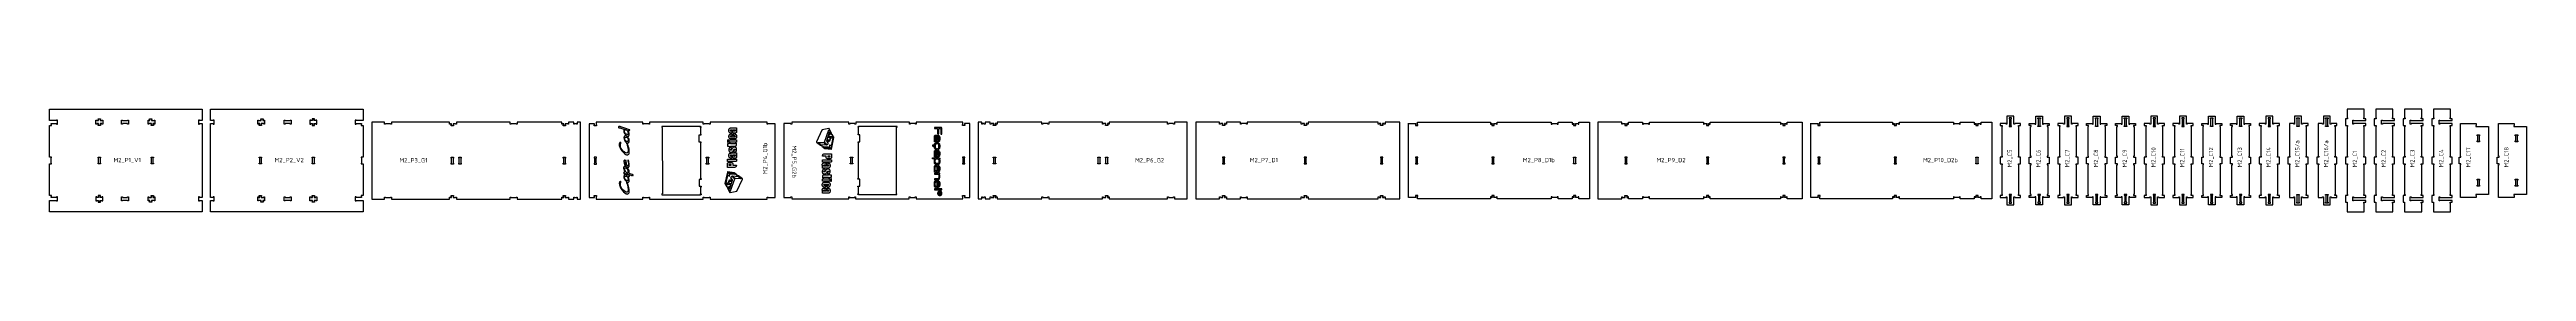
# Model space of a CAD drawing. Header units: millimetres. Extents: x -30325 to 14169, y -12596 to 6470.
# Drawn here: x -14935 to 13996, y 3970 to 5170 of the extents above; entities that cross this region are included whole.
import ezdxf

# ---------------------------------------------------------------- set-up
doc = ezdxf.new("R2010")
doc.units = ezdxf.units.MM
doc.header["$MEASUREMENT"] = 0
doc.layers.add('freeswerk_CODES', color=50, linetype='Continuous')

msp = doc.modelspace()

# ---------------------------------------------------------------- linework, layer by layer
for points in [[(-13154, 5170), (-13154, 5038), (-13184, 5038), (-13184, 5043), (-13194, 5043), (-13194, 4997), (-13184, 4997), (-13184, 5002), (-13154, 5002), (-13154, 4138), (-13184, 4138), (-13184, 4143), (-13194, 4143), (-13194, 4097), (-13184, 4097), (-13184, 4102), (-13154, 4102), (-13154, 3970), (-14935, 3970), (-14935, 4102), (-14853, 4102), (-14853, 4097), (-14843, 4097), (-14843, 4143), (-14853, 4143), (-14853, 4138), (-14917, 4138), (-14917, 4150), (-14912, 4150), (-14912, 4160), (-14935, 4160), (-14935, 4530), (-14912, 4530), (-14912, 4540), (-14917, 4540), (-14917, 4600), (-14912, 4600), (-14912, 4610), (-14935, 4610), (-14935, 4980), (-14912, 4980), (-14912, 4990), (-14917, 4990), (-14917, 5002), (-14853, 5002), (-14853, 4997), (-14843, 4997), (-14843, 5043), (-14853, 5043), (-14853, 5038), (-14935, 5038), (-14935, 5170)], [(-14363, 5050), (-14368, 5050), (-14368, 5060), (-14340, 5060), (-14340, 5050), (-14345, 5050), (-14345, 5038), (-14324, 5038), (-14324, 5043), (-14314, 5043), (-14314, 4997), (-14324, 4997), (-14324, 5002), (-14345, 5002), (-14345, 4990), (-14340, 4990), (-14340, 4980), (-14368, 4980), (-14368, 4990), (-14363, 4990), (-14363, 5002), (-14384, 5002), (-14384, 4997), (-14394, 4997), (-14394, 5043), (-14384, 5043), (-14384, 5038), (-14363, 5038)], [(-14023, 5038), (-14023, 5043), (-14013, 5043), (-14013, 4997), (-14023, 4997), (-14023, 5002), (-14083, 5002), (-14083, 4997), (-14093, 4997), (-14093, 5043), (-14083, 5043), (-14083, 5038)], [(-13763, 5050), (-13768, 5050), (-13768, 5060), (-13740, 5060), (-13740, 5050), (-13745, 5050), (-13745, 5038), (-13715, 5038), (-13715, 5043), (-13705, 5043), (-13705, 4997), (-13715, 4997), (-13715, 5002), (-13727, 5002), (-13727, 4990), (-13722, 4990), (-13722, 4980), (-13750, 4980), (-13750, 4990), (-13745, 4990), (-13745, 5002), (-13775, 5002), (-13775, 4997), (-13785, 4997), (-13785, 5043), (-13775, 5043), (-13775, 5038), (-13763, 5038)], [(-13054, 3970), (-13054, 4102), (-13024, 4102), (-13024, 4097), (-13014, 4097), (-13014, 4143), (-13024, 4143), (-13024, 4138), (-13054, 4138), (-13054, 5002), (-13024, 5002), (-13024, 4997), (-13014, 4997), (-13014, 5043), (-13024, 5043), (-13024, 5038), (-13054, 5038), (-13054, 5170), (-11272, 5170), (-11272, 5038), (-11355, 5038), (-11355, 5043), (-11365, 5043), (-11365, 4997), (-11355, 4997), (-11355, 5002), (-11290, 5002), (-11290, 4990), (-11295, 4990), (-11295, 4980), (-11272, 4980), (-11272, 4610), (-11295, 4610), (-11295, 4600), (-11290, 4600), (-11290, 4540), (-11295, 4540), (-11295, 4530), (-11272, 4530), (-11272, 4160), (-11295, 4160), (-11295, 4150), (-11290, 4150), (-11290, 4138), (-11355, 4138), (-11355, 4143), (-11365, 4143), (-11365, 4097), (-11355, 4097), (-11355, 4102), (-11272, 4102), (-11272, 3970)], [(-12463, 4990), (-12458, 4990), (-12458, 4980), (-12486, 4980), (-12486, 4990), (-12481, 4990), (-12481, 5002), (-12493, 5002), (-12493, 4997), (-12503, 4997), (-12503, 5043), (-12493, 5043), (-12493, 5038), (-12463, 5038), (-12463, 5050), (-12468, 5050), (-12468, 5060), (-12440, 5060), (-12440, 5050), (-12445, 5050), (-12445, 5038), (-12433, 5038), (-12433, 5043), (-12423, 5043), (-12423, 4997), (-12433, 4997), (-12433, 5002), (-12463, 5002)], [(-12184, 5002), (-12184, 4997), (-12194, 4997), (-12194, 5043), (-12184, 5043), (-12184, 5038), (-12124, 5038), (-12124, 5043), (-12114, 5043), (-12114, 4997), (-12124, 4997), (-12124, 5002)], [(-11894, 4997), (-11884, 4997), (-11884, 5002), (-11863, 5002), (-11863, 4990), (-11868, 4990), (-11868, 4980), (-11840, 4980), (-11840, 4990), (-11845, 4990), (-11845, 5002), (-11824, 5002), (-11824, 4997), (-11814, 4997), (-11814, 5043), (-11824, 5043), (-11824, 5038), (-11845, 5038), (-11845, 5050), (-11840, 5050), (-11840, 5060), (-11868, 5060), (-11868, 5050), (-11863, 5050), (-11863, 5038), (-11884, 5038), (-11884, 5043), (-11894, 5043)], [(-8942, 4136), (-8930, 4136), (-8930, 4148), (-8935, 4148), (-8935, 4158), (-8907, 4158), (-8907, 4148), (-8912, 4148), (-8912, 4136), (-8882, 4136), (-8882, 4141), (-8872, 4141), (-8872, 4118), (-8812, 4118), (-8812, 4141), (-8802, 4141), (-8802, 4136), (-8782, 4136), (-8782, 4141), (-8772, 4141), (-8772, 4118), (-8732, 4118), (-8732, 5018), (-8772, 5018), (-8772, 4995), (-8782, 4995), (-8782, 5000), (-8802, 5000), (-8802, 4995), (-8812, 4995), (-8812, 5018), (-8872, 5018), (-8872, 4995), (-8882, 4995), (-8882, 5000), (-8912, 5000), (-8912, 4988), (-8907, 4988), (-8907, 4978), (-8935, 4978), (-8935, 4988), (-8930, 4988), (-8930, 5000), (-8942, 5000), (-8942, 4995), (-8952, 4995), (-8952, 5018), (-9475, 5018), (-9475, 4995), (-9485, 4995), (-9485, 5000), (-9545, 5000), (-9545, 4995), (-9555, 4995), (-9555, 5018), (-10182, 5018), (-10182, 4995), (-10192, 4995), (-10192, 5000), (-10222, 5000), (-10222, 4988), (-10217, 4988), (-10217, 4978), (-10245, 4978), (-10245, 4988), (-10240, 4988), (-10240, 5000), (-10252, 5000), (-10252, 4995), (-10262, 4995), (-10262, 5018), (-10942, 5018), (-10942, 4995), (-10952, 4995), (-10952, 5000), (-11012, 5000), (-11012, 4995), (-11022, 4995), (-11022, 5018), (-11172, 5018), (-11172, 4118), (-11022, 4118), (-11022, 4141), (-11012, 4141), (-11012, 4136), (-10952, 4136), (-10952, 4141), (-10942, 4141), (-10942, 4118), (-10262, 4118), (-10262, 4141), (-10252, 4141), (-10252, 4136), (-10240, 4136), (-10240, 4148), (-10245, 4148), (-10245, 4158), (-10217, 4158), (-10217, 4148), (-10222, 4148), (-10222, 4136), (-10192, 4136), (-10192, 4141), (-10182, 4141), (-10182, 4118), (-9555, 4118), (-9555, 4141), (-9545, 4141), (-9545, 4136), (-9485, 4136), (-9485, 4141), (-9475, 4141), (-9475, 4118), (-8952, 4118), (-8952, 4141), (-8942, 4141)], [(-7300, 4995), (-7300, 5018), (-7927, 5018), (-7927, 4995), (-7937, 4995), (-7937, 5000), (-7997, 5000), (-7997, 4995), (-8007, 4995), (-8007, 5018), (-8552, 5018), (-8552, 4988), (-8547, 4988), (-8547, 4978), (-8575, 4978), (-8575, 4988), (-8570, 4988), (-8570, 5000), (-8632, 5000), (-8632, 4136), (-8569, 4136), (-8569, 4148), (-8574, 4148), (-8574, 4158), (-8546, 4158), (-8546, 4148), (-8551, 4148), (-8551, 4118), (-8006, 4118), (-8006, 4141), (-7996, 4141), (-7996, 4136), (-7936, 4136), (-7936, 4141), (-7926, 4141), (-7926, 4118), (-7299, 4118), (-7299, 4141), (-7289, 4141), (-7289, 4136), (-7229, 4136), (-7229, 4141), (-7219, 4141), (-7219, 4118), (-6553, 4118), (-6553, 4141), (-6543, 4141), (-6543, 4136), (-6459, 4136), (-6460, 5000), (-6544, 5000), (-6544, 4995), (-6554, 4995), (-6554, 5018), (-7220, 5018), (-7220, 4995), (-7230, 4995), (-7230, 5000), (-7290, 5000), (-7290, 4995)], [(-8239, 4941), (-8221, 4936), (-8224, 4931), (-8226, 4926), (-8228, 4921), (-8228, 4915), (-8227, 4905), (-8223, 4896), (-8218, 4886), (-8212, 4878), (-8206, 4870), (-8199, 4863), (-8192, 4858), (-8185, 4855), (-8181, 4854), (-8178, 4854), (-8176, 4854), (-8173, 4855), (-8171, 4856), (-8169, 4858), (-8168, 4861), (-8167, 4863), (-8166, 4866), (-8166, 4869), (-8166, 4875), (-8167, 4887), (-8170, 4900), (-8175, 4912), (-8178, 4922), (-8174, 4921), (-8172, 4920), (-8169, 4919), (-8165, 4919), (-8162, 4921), (-8160, 4924), (-8159, 4926), (-8159, 4929), (-8163, 4931), (-8173, 4934), (-8183, 4937), (-8193, 4940), (-8206, 4944), (-8217, 4947), (-8228, 4951), (-8239, 4955), (-8250, 4959), (-8257, 4961), (-8262, 4963), (-8272, 4967), (-8275, 4968), (-8278, 4969), (-8280, 4970), (-8284, 4970), (-8288, 4965), (-8289, 4961), (-8289, 4958), (-8289, 4955), (-8287, 4954), (-8284, 4953), (-8276, 4951), (-8264, 4948), (-8249, 4944)], [(-8215, 4929), (-8213, 4931), (-8211, 4933), (-8208, 4932), (-8205, 4931), (-8202, 4930), (-8199, 4929), (-8196, 4928), (-8191, 4926), (-8188, 4925), (-8185, 4919), (-8183, 4914), (-8181, 4908), (-8179, 4903), (-8178, 4898), (-8177, 4894), (-8176, 4890), (-8176, 4887), (-8176, 4883), (-8177, 4881), (-8178, 4877), (-8179, 4875), (-8181, 4874), (-8184, 4873), (-8186, 4873), (-8189, 4874), (-8192, 4875), (-8198, 4877), (-8203, 4880), (-8207, 4884), (-8211, 4889), (-8215, 4894), (-8217, 4900), (-8219, 4905), (-8219, 4910), (-8219, 4913), (-8218, 4916), (-8218, 4920), (-8217, 4923), (-8216, 4926)], [(-7327, 4958), (-7332, 4958), (-7332, 4968), (-7327, 4968)], [(-6966, 4893), (-6966, 4892), (-6967, 4892), (-6967, 4892), (-6967, 4892), (-6967, 4891), (-6968, 4891), (-6968, 4891), (-6968, 4891), (-6968, 4891), (-6971, 4891), (-6976, 4891), (-6980, 4892), (-6984, 4892), (-6987, 4893), (-6989, 4895), (-6992, 4897), (-6994, 4900), (-6996, 4903), (-6998, 4907), (-7000, 4911), (-7000, 4916), (-7001, 4921), (-7000, 4928), (-7000, 4933), (-6998, 4938), (-6996, 4942), (-6993, 4945), (-6991, 4947), (-6988, 4949), (-6984, 4950), (-6980, 4951), (-6973, 4951), (-6965, 4951), (-6955, 4951), (-6914, 4951), (-6913, 4951), (-6913, 4951), (-6913, 4951), (-6913, 4951), (-6912, 4951), (-6912, 4951), (-6912, 4950), (-6912, 4950), (-6911, 4950), (-6911, 4950), (-6911, 4949), (-6911, 4949), (-6911, 4928), (-6911, 4927), (-6911, 4927), (-6911, 4927), (-6912, 4927), (-6912, 4926), (-6912, 4926), (-6912, 4926), (-6913, 4926), (-6913, 4925), (-6913, 4925), (-6913, 4925), (-6914, 4925), (-6919, 4925), (-6917, 4924), (-6915, 4922), (-6913, 4921), (-6912, 4919), (-6911, 4917), (-6910, 4915), (-6910, 4912), (-6910, 4910), (-6910, 4906), (-6911, 4903), (-6912, 4900), (-6914, 4897), (-6916, 4894), (-6920, 4893), (-6925, 4891), (-6931, 4891), (-6938, 4891), (-6943, 4891), (-6946, 4892), (-6949, 4893), (-6952, 4894), (-6953, 4896), (-6955, 4900), (-6958, 4904), (-6960, 4910), (-6962, 4915), (-6964, 4920), (-6966, 4922), (-6967, 4924), (-6968, 4924), (-6970, 4924), (-6972, 4925), (-6974, 4925), (-6977, 4925), (-6980, 4924), (-6982, 4924), (-6983, 4924), (-6984, 4923), (-6985, 4922), (-6985, 4921), (-6985, 4920), (-6985, 4919), (-6985, 4918), (-6984, 4917), (-6983, 4917), (-6982, 4916), (-6980, 4916), (-6978, 4916), (-6974, 4916), (-6968, 4916), (-6968, 4916), (-6968, 4916), (-6968, 4916), (-6967, 4916), (-6967, 4916), (-6967, 4915), (-6967, 4915), (-6966, 4915), (-6966, 4915), (-6966, 4914), (-6966, 4914), (-6966, 4914), (-6966, 4894), (-6966, 4893), (-6966, 4893)], [(-6953, 4918), (-6952, 4918), (-6952, 4917), (-6951, 4917), (-6949, 4917), (-6947, 4917), (-6945, 4916), (-6943, 4916), (-6940, 4916), (-6938, 4916), (-6936, 4916), (-6935, 4916), (-6933, 4916), (-6932, 4916), (-6931, 4916), (-6930, 4916), (-6929, 4917), (-6928, 4917), (-6927, 4917), (-6927, 4917), (-6927, 4917), (-6926, 4918), (-6926, 4918), (-6926, 4919), (-6925, 4919), (-6925, 4920), (-6925, 4920), (-6925, 4921), (-6925, 4921), (-6925, 4922), (-6925, 4922), (-6926, 4923), (-6926, 4923), (-6926, 4923), (-6927, 4924), (-6927, 4924), (-6928, 4924), (-6929, 4924), (-6930, 4924), (-6931, 4924), (-6932, 4925), (-6934, 4925), (-6935, 4925), (-6936, 4925), (-6939, 4925), (-6943, 4925), (-6947, 4925), (-6952, 4925), (-6956, 4925), (-6958, 4925), (-6959, 4925), (-6958, 4923), (-6957, 4922), (-6956, 4921), (-6955, 4920), (-6954, 4919)], [(-5520, 4143), (-5520, 4120), (-4893, 4120), (-4893, 4143), (-4883, 4143), (-4883, 4138), (-4823, 4138), (-4823, 4143), (-4813, 4143), (-4813, 4120), (-4268, 4120), (-4268, 4150), (-4273, 4150), (-4273, 4160), (-4245, 4160), (-4245, 4150), (-4250, 4150), (-4250, 4138), (-4187, 4138), (-4187, 5002), (-4249, 5002), (-4249, 4990), (-4244, 4990), (-4244, 4980), (-4272, 4980), (-4272, 4990), (-4267, 4990), (-4267, 5020), (-4812, 5020), (-4812, 4997), (-4822, 4997), (-4822, 5002), (-4882, 5002), (-4882, 4997), (-4892, 4997), (-4892, 5020), (-5519, 5020), (-5519, 4997), (-5529, 4997), (-5529, 5002), (-5589, 5002), (-5589, 4997), (-5599, 4997), (-5599, 5020), (-6265, 5020), (-6265, 4997), (-6275, 4997), (-6275, 5002), (-6359, 5002), (-6360, 4138), (-6276, 4138), (-6276, 4143), (-6266, 4143), (-6266, 4120), (-5600, 4120), (-5600, 4143), (-5590, 4143), (-5590, 4138), (-5530, 4138), (-5530, 4143)], [(-5805, 4875), (-5805, 4875), (-5805, 4875), (-5806, 4876), (-5806, 4876), (-5806, 4876), (-5807, 4876), (-5807, 4877), (-5807, 4877), (-5807, 4877), (-5807, 4878), (-5807, 4878), (-5807, 4879), (-5803, 4892), (-5803, 4892), (-5803, 4892), (-5803, 4892), (-5803, 4893), (-5803, 4893), (-5803, 4893), (-5803, 4893), (-5803, 4893), (-5803, 4893), (-5803, 4894), (-5803, 4894), (-5804, 4894), (-5831, 4943), (-5831, 4943), (-5831, 4943), (-5832, 4943), (-5832, 4944), (-5832, 4944), (-5832, 4944), (-5833, 4944), (-5833, 4944), (-5833, 4944), (-5833, 4944), (-5834, 4944), (-5834, 4944), (-5911, 4928), (-5911, 4928), (-5911, 4928), (-5912, 4928), (-5912, 4928), (-5912, 4928), (-5912, 4928), (-5912, 4927), (-5912, 4927), (-5913, 4927), (-5913, 4927), (-5913, 4927), (-5913, 4927), (-5977, 4787), (-5978, 4786), (-5978, 4786), (-5978, 4786), (-5978, 4786), (-5978, 4785), (-5978, 4785), (-5977, 4785), (-5977, 4784), (-5977, 4784), (-5977, 4784), (-5977, 4784), (-5977, 4784), (-5931, 4750), (-5931, 4750), (-5930, 4750), (-5930, 4749), (-5930, 4749), (-5930, 4749), (-5930, 4749), (-5930, 4749), (-5930, 4749), (-5930, 4749), (-5930, 4749), (-5930, 4749), (-5929, 4749), (-5914, 4748), (-5914, 4748), (-5914, 4748), (-5913, 4748), (-5913, 4747), (-5913, 4747), (-5913, 4747), (-5912, 4746), (-5912, 4746), (-5912, 4746), (-5912, 4745), (-5912, 4745), (-5912, 4745), (-5914, 4740), (-5914, 4739), (-5914, 4739), (-5914, 4739), (-5914, 4739), (-5914, 4738), (-5914, 4738), (-5914, 4738), (-5914, 4738), (-5914, 4737), (-5914, 4737), (-5913, 4737), (-5913, 4737), (-5880, 4712), (-5880, 4712), (-5880, 4712), (-5880, 4712), (-5880, 4712), (-5880, 4712), (-5880, 4712), (-5880, 4712), (-5879, 4712), (-5879, 4712), (-5879, 4712), (-5879, 4712), (-5879, 4712), (-5805, 4702), (-5805, 4702), (-5805, 4702), (-5805, 4702), (-5804, 4702), (-5804, 4702), (-5804, 4702), (-5803, 4703), (-5803, 4703), (-5803, 4703), (-5803, 4703), (-5803, 4704), (-5803, 4704), (-5773, 4838), (-5772, 4838), (-5772, 4838), (-5772, 4838), (-5772, 4838), (-5772, 4838), (-5772, 4838), (-5773, 4839), (-5773, 4839), (-5773, 4839), (-5773, 4839), (-5773, 4839), (-5773, 4839), (-5793, 4875), (-5793, 4875), (-5793, 4875), (-5793, 4876), (-5794, 4876), (-5794, 4876), (-5794, 4876), (-5794, 4876), (-5794, 4876), (-5795, 4876), (-5795, 4876), (-5795, 4876), (-5795, 4876)], [(-4528, 4943), (-4528, 4943), (-4528, 4942), (-4527, 4942), (-4527, 4942), (-4527, 4942), (-4527, 4942), (-4526, 4941), (-4526, 4941), (-4526, 4941), (-4526, 4940), (-4526, 4881), (-4526, 4880), (-4526, 4880), (-4526, 4880), (-4526, 4879), (-4526, 4879), (-4526, 4879), (-4525, 4879), (-4525, 4878), (-4525, 4878), (-4524, 4878), (-4524, 4878), (-4524, 4878), (-4517, 4878), (-4517, 4878), (-4516, 4878), (-4516, 4878), (-4516, 4878), (-4515, 4879), (-4515, 4879), (-4515, 4879), (-4515, 4879), (-4515, 4880), (-4515, 4880), (-4514, 4880), (-4514, 4881), (-4514, 4952), (-4514, 4952), (-4515, 4953), (-4515, 4953), (-4515, 4953), (-4515, 4954), (-4515, 4954), (-4515, 4954), (-4516, 4954), (-4516, 4954), (-4516, 4955), (-4517, 4955), (-4517, 4955), (-4598, 4955), (-4598, 4955), (-4598, 4955), (-4599, 4954), (-4599, 4954), (-4599, 4954), (-4599, 4954), (-4600, 4954), (-4600, 4953), (-4600, 4953), (-4600, 4953), (-4600, 4952), (-4600, 4952), (-4600, 4945), (-4600, 4945), (-4600, 4945), (-4600, 4944), (-4600, 4944), (-4600, 4944), (-4599, 4944), (-4599, 4943), (-4599, 4943), (-4599, 4943), (-4598, 4943), (-4598, 4943), (-4598, 4943), (-4564, 4943), (-4564, 4943), (-4564, 4943), (-4563, 4943), (-4563, 4942), (-4563, 4942), (-4563, 4942), (-4562, 4942), (-4562, 4942), (-4562, 4941), (-4562, 4941), (-4562, 4941), (-4562, 4940), (-4562, 4883), (-4562, 4882), (-4562, 4882), (-4562, 4882), (-4562, 4881), (-4561, 4881), (-4561, 4881), (-4561, 4881), (-4561, 4881), (-4560, 4880), (-4560, 4880), (-4560, 4880), (-4559, 4880), (-4553, 4880), (-4552, 4880), (-4552, 4880), (-4552, 4880), (-4551, 4881), (-4551, 4881), (-4551, 4881), (-4551, 4881), (-4550, 4881), (-4550, 4882), (-4550, 4882), (-4550, 4882), (-4550, 4883), (-4550, 4940), (-4550, 4941), (-4550, 4941), (-4550, 4941), (-4550, 4942), (-4550, 4942), (-4549, 4942), (-4549, 4942), (-4549, 4942), (-4548, 4943), (-4548, 4943), (-4548, 4943), (-4548, 4943), (-4529, 4943), (-4528, 4943)], [(-3877, 5002), (-3889, 5002), (-3889, 4990), (-3884, 4990), (-3884, 4980), (-3912, 4980), (-3912, 4990), (-3907, 4990), (-3907, 5002), (-3937, 5002), (-3937, 4997), (-3947, 4997), (-3947, 5020), (-4007, 5020), (-4007, 4997), (-4017, 4997), (-4017, 5002), (-4037, 5002), (-4037, 4997), (-4047, 4997), (-4047, 5020), (-4087, 5020), (-4087, 4120), (-4047, 4120), (-4047, 4143), (-4037, 4143), (-4037, 4138), (-4017, 4138), (-4017, 4143), (-4007, 4143), (-4007, 4120), (-3947, 4120), (-3947, 4143), (-3937, 4143), (-3937, 4138), (-3907, 4138), (-3907, 4150), (-3912, 4150), (-3912, 4160), (-3884, 4160), (-3884, 4150), (-3889, 4150), (-3889, 4138), (-3877, 4138), (-3877, 4143), (-3867, 4143), (-3867, 4120), (-3344, 4120), (-3344, 4143), (-3334, 4143), (-3334, 4138), (-3274, 4138), (-3274, 4143), (-3264, 4143), (-3264, 4120), (-2637, 4120), (-2637, 4143), (-2627, 4143), (-2627, 4138), (-2597, 4138), (-2597, 4150), (-2602, 4150), (-2602, 4160), (-2574, 4160), (-2574, 4150), (-2579, 4150), (-2579, 4138), (-2567, 4138), (-2567, 4143), (-2557, 4143), (-2557, 4120), (-1877, 4120), (-1877, 4143), (-1867, 4143), (-1867, 4138), (-1807, 4138), (-1807, 4143), (-1797, 4143), (-1797, 4120), (-1647, 4120), (-1647, 5020), (-1797, 5020), (-1797, 4997), (-1807, 4997), (-1807, 5002), (-1867, 5002), (-1867, 4997), (-1877, 4997), (-1877, 5020), (-2557, 5020), (-2557, 4997), (-2567, 4997), (-2567, 5002), (-2579, 5002), (-2579, 4990), (-2574, 4990), (-2574, 4980), (-2602, 4980), (-2602, 4990), (-2597, 4990), (-2597, 5002), (-2627, 5002), (-2627, 4997), (-2637, 4997), (-2637, 5020), (-3264, 5020), (-3264, 4997), (-3274, 4997), (-3274, 5002), (-3334, 5002), (-3334, 4997), (-3344, 4997), (-3344, 5020), (-3867, 5020), (-3867, 4997), (-3877, 4997)], [(-1190, 4120), (-1026, 4120), (-1026, 4143), (-1016, 4143), (-1016, 4138), (-956, 4138), (-956, 4143), (-946, 4143), (-946, 4120), (-316, 4120), (-316, 4143), (-306, 4143), (-306, 4138), (-276, 4138), (-276, 4150), (-281, 4150), (-281, 4160), (-253, 4160), (-253, 4150), (-258, 4150), (-258, 4138), (-246, 4138), (-246, 4143), (-236, 4143), (-236, 4120), (584, 4120), (584, 4143), (594, 4143), (594, 4138), (615, 4138), (615, 4150), (610, 4150), (610, 4160), (638, 4160), (638, 4150), (633, 4150), (633, 4138), (654, 4138), (654, 4143), (664, 4143), (664, 4120), (838, 4120), (838, 5020), (664, 5020), (664, 4997), (654, 4997), (654, 5002), (633, 5002), (633, 4990), (638, 4990), (638, 4980), (610, 4980), (610, 4990), (615, 4990), (615, 5002), (594, 5002), (594, 4997), (584, 4997), (584, 5020), (-236, 5020), (-236, 4997), (-246, 4997), (-246, 5002), (-258, 5002), (-258, 4990), (-253, 4990), (-253, 4980), (-281, 4980), (-281, 4990), (-276, 4990), (-276, 5002), (-306, 5002), (-306, 4997), (-316, 4997), (-316, 5020), (-946, 5020), (-946, 4997), (-956, 4997), (-956, 5002), (-1016, 5002), (-1016, 4997), (-1026, 4997), (-1026, 5020), (-1190, 5020), (-1190, 4997), (-1200, 4997), (-1200, 5002), (-1212, 5002), (-1212, 4990), (-1207, 4990), (-1207, 4980), (-1235, 4980), (-1235, 4990), (-1230, 4990), (-1230, 5002), (-1260, 5002), (-1260, 4997), (-1270, 4997), (-1270, 5020), (-1547, 5020), (-1547, 4120), (-1270, 4120), (-1270, 4143), (-1260, 4143), (-1260, 4138), (-1230, 4138), (-1230, 4150), (-1235, 4150), (-1235, 4160), (-1207, 4160), (-1207, 4150), (-1212, 4150), (-1212, 4138), (-1200, 4138), (-1200, 4143), (-1190, 4143)], [(2684, 4143), (2674, 4143), (2674, 4138), (2614, 4138), (2614, 4143), (2604, 4143), (2604, 4120), (1974, 4120), (1974, 4143), (1964, 4143), (1964, 4138), (1934, 4138), (1934, 4150), (1939, 4150), (1939, 4160), (1911, 4160), (1911, 4150), (1916, 4150), (1916, 4138), (1904, 4138), (1904, 4143), (1894, 4143), (1894, 4120), (1043, 4120), (1043, 4150), (1048, 4150), (1048, 4160), (1020, 4160), (1020, 4150), (1025, 4150), (1025, 4138), (938, 4138), (938, 5002), (1025, 5002), (1025, 4990), (1020, 4990), (1020, 4980), (1048, 4980), (1048, 4990), (1043, 4990), (1043, 5020), (1894, 5020), (1894, 4997), (1904, 4997), (1904, 5002), (1916, 5002), (1916, 4990), (1911, 4990), (1911, 4980), (1939, 4980), (1939, 4990), (1934, 4990), (1934, 5002), (1964, 5002), (1964, 4997), (1974, 4997), (1974, 5020), (2604, 5020), (2604, 4997), (2614, 4997), (2614, 5002), (2674, 5002), (2674, 4997), (2684, 4997), (2684, 5020), (2848, 5020), (2848, 4997), (2858, 4997), (2858, 5002), (2870, 5002), (2870, 4990), (2865, 4990), (2865, 4980), (2893, 4980), (2893, 4990), (2888, 4990), (2888, 5002), (2918, 5002), (2918, 4997), (2928, 4997), (2928, 5020), (3051, 5020), (3051, 4120), (2928, 4120), (2928, 4143), (2918, 4143), (2918, 4138), (2888, 4138), (2888, 4150), (2893, 4150), (2893, 4160), (2865, 4160), (2865, 4150), (2870, 4150), (2870, 4138), (2858, 4138), (2858, 4143), (2848, 4143), (2848, 4120), (2684, 4120)], [(7382, 4143), (7372, 4143), (7372, 4138), (7312, 4138), (7312, 4143), (7302, 4143), (7302, 4120), (6672, 4120), (6672, 4143), (6662, 4143), (6662, 4138), (6632, 4138), (6632, 4150), (6637, 4150), (6637, 4160), (6609, 4160), (6609, 4150), (6614, 4150), (6614, 4138), (6602, 4138), (6602, 4143), (6592, 4143), (6592, 4120), (5741, 4120), (5741, 4150), (5746, 4150), (5746, 4160), (5718, 4160), (5718, 4150), (5723, 4150), (5723, 4138), (5637, 4138), (5637, 5002), (5723, 5002), (5723, 4990), (5718, 4990), (5718, 4980), (5746, 4980), (5746, 4990), (5741, 4990), (5741, 5020), (6592, 5020), (6592, 4997), (6602, 4997), (6602, 5002), (6614, 5002), (6614, 4990), (6609, 4990), (6609, 4980), (6637, 4980), (6637, 4990), (6632, 4990), (6632, 5002), (6662, 5002), (6662, 4997), (6672, 4997), (6672, 5020), (7302, 5020), (7302, 4997), (7312, 4997), (7312, 5002), (7372, 5002), (7372, 4997), (7382, 4997), (7382, 5020), (7546, 5020), (7546, 4997), (7556, 4997), (7556, 5002), (7568, 5002), (7568, 4990), (7563, 4990), (7563, 4980), (7591, 4980), (7591, 4990), (7586, 4990), (7586, 5002), (7616, 5002), (7616, 4997), (7626, 4997), (7626, 5020), (7750, 5020), (7750, 4120), (7626, 4120), (7626, 4143), (7616, 4143), (7616, 4138), (7586, 4138), (7586, 4150), (7591, 4150), (7591, 4160), (7563, 4160), (7563, 4150), (7568, 4150), (7568, 4138), (7556, 4138), (7556, 4143), (7546, 4143), (7546, 4120), (7382, 4120)], [(8063, 4610), (8063, 4620), (8068, 4620), (8068, 4970), (8063, 4970), (8063, 4980), (8086, 4980), (8086, 5002), (8018, 5002), (8018, 4997), (8008, 4997), (8008, 5088), (7928, 5088), (7928, 4997), (7918, 4997), (7918, 5002), (7850, 5002), (7850, 4980), (7873, 4980), (7873, 4970), (7868, 4970), (7868, 4620), (7873, 4620), (7873, 4610), (7850, 4610), (7850, 4530), (7873, 4530), (7873, 4520), (7868, 4520), (7868, 4170), (7873, 4170), (7873, 4160), (7850, 4160), (7850, 4138), (7918, 4138), (7918, 4143), (7928, 4143), (7928, 4052), (8008, 4052), (8008, 4143), (8018, 4143), (8018, 4138), (8086, 4138), (8086, 4160), (8063, 4160), (8063, 4170), (8068, 4170), (8068, 4520), (8063, 4520), (8063, 4530), (8086, 4530), (8086, 4610)], [(7954, 4977), (7954, 4967), (7982, 4967), (7982, 4977), (7977, 4977), (7977, 5058), (7982, 5058), (7982, 5068), (7954, 5068), (7954, 5058), (7959, 5058), (7959, 4977)], [(8254, 4138), (8186, 4138), (8186, 4160), (8209, 4160), (8209, 4170), (8204, 4170), (8204, 4520), (8209, 4520), (8209, 4530), (8186, 4530), (8186, 4610), (8209, 4610), (8209, 4620), (8204, 4620), (8204, 4970), (8209, 4970), (8209, 4980), (8186, 4980), (8186, 5002), (8254, 5002), (8254, 4997), (8264, 4997), (8264, 5088), (8344, 5088), (8344, 4997), (8354, 4997), (8354, 5002), (8422, 5002), (8422, 4980), (8399, 4980), (8399, 4970), (8404, 4970), (8404, 4620), (8399, 4620), (8399, 4610), (8422, 4610), (8422, 4530), (8399, 4530), (8399, 4520), (8404, 4520), (8404, 4170), (8399, 4170), (8399, 4160), (8422, 4160), (8422, 4138), (8354, 4138), (8354, 4143), (8344, 4143), (8344, 4052), (8264, 4052), (8264, 4143), (8254, 4143)], [(8295, 5058), (8290, 5058), (8290, 5068), (8318, 5068), (8318, 5058), (8313, 5058), (8313, 4977), (8318, 4977), (8318, 4967), (8290, 4967), (8290, 4977), (8295, 4977)], [(8735, 4610), (8735, 4620), (8740, 4620), (8740, 4970), (8735, 4970), (8735, 4980), (8758, 4980), (8758, 5002), (8690, 5002), (8690, 4997), (8680, 4997), (8680, 5088), (8600, 5088), (8600, 4997), (8590, 4997), (8590, 5002), (8522, 5002), (8522, 4980), (8545, 4980), (8545, 4970), (8540, 4970), (8540, 4620), (8545, 4620), (8545, 4610), (8522, 4610), (8522, 4530), (8545, 4530), (8545, 4520), (8540, 4520), (8540, 4170), (8545, 4170), (8545, 4160), (8522, 4160), (8522, 4138), (8590, 4138), (8590, 4143), (8600, 4143), (8600, 4052), (8680, 4052), (8680, 4143), (8690, 4143), (8690, 4138), (8758, 4138), (8758, 4160), (8735, 4160), (8735, 4170), (8740, 4170), (8740, 4520), (8735, 4520), (8735, 4530), (8758, 4530), (8758, 4610)], [(8626, 4977), (8626, 4967), (8654, 4967), (8654, 4977), (8649, 4977), (8649, 5058), (8654, 5058), (8654, 5068), (8626, 5068), (8626, 5058), (8631, 5058), (8631, 4977)], [(8926, 4138), (8858, 4138), (8858, 4160), (8881, 4160), (8881, 4170), (8876, 4170), (8876, 4520), (8881, 4520), (8881, 4530), (8858, 4530), (8858, 4610), (8881, 4610), (8881, 4620), (8876, 4620), (8876, 4970), (8881, 4970), (8881, 4980), (8858, 4980), (8858, 5002), (8926, 5002), (8926, 4997), (8936, 4997), (8936, 5088), (9016, 5088), (9016, 4997), (9026, 4997), (9026, 5002), (9094, 5002), (9094, 4980), (9071, 4980), (9071, 4970), (9076, 4970), (9076, 4620), (9071, 4620), (9071, 4610), (9094, 4610), (9094, 4530), (9071, 4530), (9071, 4520), (9076, 4520), (9076, 4170), (9071, 4170), (9071, 4160), (9094, 4160), (9094, 4138), (9026, 4138), (9026, 4143), (9016, 4143), (9016, 4052), (8936, 4052), (8936, 4143), (8926, 4143)], [(8967, 5058), (8962, 5058), (8962, 5068), (8990, 5068), (8990, 5058), (8985, 5058), (8985, 4977), (8990, 4977), (8990, 4967), (8962, 4967), (8962, 4977), (8967, 4977)], [(9262, 4138), (9194, 4138), (9194, 4160), (9217, 4160), (9217, 4170), (9212, 4170), (9212, 4520), (9217, 4520), (9217, 4530), (9194, 4530), (9194, 4610), (9217, 4610), (9217, 4620), (9212, 4620), (9212, 4970), (9217, 4970), (9217, 4980), (9194, 4980), (9194, 5002), (9262, 5002), (9262, 4997), (9272, 4997), (9272, 5088), (9352, 5088), (9352, 4997), (9362, 4997), (9362, 5002), (9430, 5002), (9430, 4980), (9407, 4980), (9407, 4970), (9412, 4970), (9412, 4620), (9407, 4620), (9407, 4610), (9430, 4610), (9430, 4530), (9407, 4530), (9407, 4520), (9412, 4520), (9412, 4170), (9407, 4170), (9407, 4160), (9430, 4160), (9430, 4138), (9362, 4138), (9362, 4143), (9352, 4143), (9352, 4052), (9272, 4052), (9272, 4143), (9262, 4143)], [(9303, 5058), (9298, 5058), (9298, 5068), (9326, 5068), (9326, 5058), (9321, 5058), (9321, 4977), (9326, 4977), (9326, 4967), (9298, 4967), (9298, 4977), (9303, 4977)], [(9743, 4610), (9743, 4620), (9748, 4620), (9748, 4970), (9743, 4970), (9743, 4980), (9766, 4980), (9766, 5002), (9698, 5002), (9698, 4997), (9688, 4997), (9688, 5088), (9608, 5088), (9608, 4997), (9598, 4997), (9598, 5002), (9530, 5002), (9530, 4980), (9553, 4980), (9553, 4970), (9548, 4970), (9548, 4620), (9553, 4620), (9553, 4610), (9530, 4610), (9530, 4530), (9553, 4530), (9553, 4520), (9548, 4520), (9548, 4170), (9553, 4170), (9553, 4160), (9530, 4160), (9530, 4138), (9598, 4138), (9598, 4143), (9608, 4143), (9608, 4052), (9688, 4052), (9688, 4143), (9698, 4143), (9698, 4138), (9766, 4138), (9766, 4160), (9743, 4160), (9743, 4170), (9748, 4170), (9748, 4520), (9743, 4520), (9743, 4530), (9766, 4530), (9766, 4610)], [(9634, 4977), (9634, 4967), (9662, 4967), (9662, 4977), (9657, 4977), (9657, 5058), (9662, 5058), (9662, 5068), (9634, 5068), (9634, 5058), (9639, 5058), (9639, 4977)], [(10079, 4610), (10079, 4620), (10084, 4620), (10084, 4970), (10079, 4970), (10079, 4980), (10102, 4980), (10102, 5002), (10034, 5002), (10034, 4997), (10024, 4997), (10024, 5088), (9944, 5088), (9944, 4997), (9934, 4997), (9934, 5002), (9866, 5002), (9866, 4980), (9889, 4980), (9889, 4970), (9884, 4970), (9884, 4620), (9889, 4620), (9889, 4610), (9866, 4610), (9866, 4530), (9889, 4530), (9889, 4520), (9884, 4520), (9884, 4170), (9889, 4170), (9889, 4160), (9866, 4160), (9866, 4138), (9934, 4138), (9934, 4143), (9944, 4143), (9944, 4052), (10024, 4052), (10024, 4143), (10034, 4143), (10034, 4138), (10102, 4138), (10102, 4160), (10079, 4160), (10079, 4170), (10084, 4170), (10084, 4520), (10079, 4520), (10079, 4530), (10102, 4530), (10102, 4610)], [(9970, 4977), (9970, 4967), (9998, 4967), (9998, 4977), (9993, 4977), (9993, 5058), (9998, 5058), (9998, 5068), (9970, 5068), (9970, 5058), (9975, 5058), (9975, 4977)], [(10270, 4138), (10202, 4138), (10202, 4160), (10225, 4160), (10225, 4170), (10220, 4170), (10220, 4520), (10225, 4520), (10225, 4530), (10202, 4530), (10202, 4610), (10225, 4610), (10225, 4620), (10220, 4620), (10220, 4970), (10225, 4970), (10225, 4980), (10202, 4980), (10202, 5002), (10270, 5002), (10270, 4997), (10280, 4997), (10280, 5088), (10360, 5088), (10360, 4997), (10370, 4997), (10370, 5002), (10438, 5002), (10438, 4980), (10415, 4980), (10415, 4970), (10420, 4970), (10420, 4620), (10415, 4620), (10415, 4610), (10438, 4610), (10438, 4530), (10415, 4530), (10415, 4520), (10420, 4520), (10420, 4170), (10415, 4170), (10415, 4160), (10438, 4160), (10438, 4138), (10370, 4138), (10370, 4143), (10360, 4143), (10360, 4052), (10280, 4052), (10280, 4143), (10270, 4143)], [(10311, 5058), (10306, 5058), (10306, 5068), (10334, 5068), (10334, 5058), (10329, 5058), (10329, 4977), (10334, 4977), (10334, 4967), (10306, 4967), (10306, 4977), (10311, 4977)], [(10606, 4138), (10538, 4138), (10538, 4160), (10561, 4160), (10561, 4170), (10556, 4170), (10556, 4520), (10561, 4520), (10561, 4530), (10538, 4530), (10538, 4610), (10561, 4610), (10561, 4620), (10556, 4620), (10556, 4970), (10561, 4970), (10561, 4980), (10538, 4980), (10538, 5002), (10606, 5002), (10606, 4997), (10616, 4997), (10616, 5088), (10696, 5088), (10696, 4997), (10706, 4997), (10706, 5002), (10774, 5002), (10774, 4980), (10751, 4980), (10751, 4970), (10756, 4970), (10756, 4620), (10751, 4620), (10751, 4610), (10774, 4610), (10774, 4530), (10751, 4530), (10751, 4520), (10756, 4520), (10756, 4170), (10751, 4170), (10751, 4160), (10774, 4160), (10774, 4138), (10706, 4138), (10706, 4143), (10696, 4143), (10696, 4052), (10616, 4052), (10616, 4143), (10606, 4143)], [(10647, 5058), (10642, 5058), (10642, 5068), (10670, 5068), (10670, 5058), (10665, 5058), (10665, 4977), (10670, 4977), (10670, 4967), (10642, 4967), (10642, 4977), (10647, 4977)], [(11087, 4610), (11087, 4620), (11092, 4620), (11092, 4970), (11087, 4970), (11087, 4980), (11110, 4980), (11110, 5002), (11042, 5002), (11042, 4997), (11032, 4997), (11032, 5088), (10952, 5088), (10952, 4997), (10942, 4997), (10942, 5002), (10874, 5002), (10874, 4980), (10897, 4980), (10897, 4970), (10892, 4970), (10892, 4620), (10897, 4620), (10897, 4610), (10874, 4610), (10874, 4530), (10897, 4530), (10897, 4520), (10892, 4520), (10892, 4170), (10897, 4170), (10897, 4160), (10874, 4160), (10874, 4138), (10942, 4138), (10942, 4143), (10952, 4143), (10952, 4052), (11032, 4052), (11032, 4143), (11042, 4143), (11042, 4138), (11110, 4138), (11110, 4160), (11087, 4160), (11087, 4170), (11092, 4170), (11092, 4520), (11087, 4520), (11087, 4530), (11110, 4530), (11110, 4610)], [(10978, 4977), (10978, 4967), (11006, 4967), (11006, 4977), (11001, 4977), (11001, 5058), (11006, 5058), (11006, 5068), (10978, 5068), (10978, 5058), (10983, 5058), (10983, 4977)], [(11278, 5002), (11228, 5002), (11228, 4620), (11233, 4620), (11233, 4610), (11210, 4610), (11210, 4530), (11233, 4530), (11233, 4520), (11228, 4520), (11228, 4138), (11278, 4138), (11278, 4143), (11288, 4143), (11288, 4052), (11368, 4052), (11368, 4143), (11378, 4143), (11378, 4138), (11446, 4138), (11446, 4160), (11423, 4160), (11423, 4170), (11428, 4170), (11428, 4520), (11423, 4520), (11423, 4530), (11446, 4530), (11446, 4610), (11423, 4610), (11423, 4620), (11428, 4620), (11428, 4970), (11423, 4970), (11423, 4980), (11446, 4980), (11446, 5002), (11378, 5002), (11378, 4997), (11368, 4997), (11368, 5088), (11288, 5088), (11288, 4997), (11278, 4997)], [(11342, 5058), (11337, 5058), (11337, 4977), (11342, 4977), (11342, 4967), (11314, 4967), (11314, 4977), (11319, 4977), (11319, 5058), (11314, 5058), (11314, 5068), (11342, 5068)], [(11624, 5088), (11624, 4997), (11614, 4997), (11614, 5002), (11564, 5002), (11564, 4620), (11569, 4620), (11569, 4610), (11546, 4610), (11546, 4530), (11569, 4530), (11569, 4520), (11564, 4520), (11564, 4138), (11614, 4138), (11614, 4143), (11624, 4143), (11624, 4052), (11704, 4052), (11704, 4143), (11714, 4143), (11714, 4138), (11782, 4138), (11782, 4160), (11759, 4160), (11759, 4170), (11764, 4170), (11764, 4520), (11759, 4520), (11759, 4530), (11782, 4530), (11782, 4610), (11759, 4610), (11759, 4620), (11764, 4620), (11764, 4970), (11759, 4970), (11759, 4980), (11782, 4980), (11782, 5002), (11714, 5002), (11714, 4997), (11704, 4997), (11704, 5088)], [(11673, 5058), (11673, 4977), (11678, 4977), (11678, 4967), (11650, 4967), (11650, 4977), (11655, 4977), (11655, 5058), (11650, 5058), (11650, 5068), (11678, 5068), (11678, 5058)], [(11977, 5043), (11977, 5038), (12118, 5038), (12118, 5060), (12095, 5060), (12095, 5070), (12100, 5070), (12100, 5170), (11900, 5170), (11900, 5070), (11905, 5070), (11905, 5060), (11882, 5060), (11882, 4980), (11905, 4980), (11905, 4970), (11900, 4970), (11900, 4620), (11905, 4620), (11905, 4610), (11882, 4610), (11882, 4530), (11905, 4530), (11905, 4520), (11900, 4520), (11900, 4170), (11905, 4170), (11905, 4160), (11882, 4160), (11882, 4080), (11900, 4080), (11900, 3970), (12100, 3970), (12100, 4070), (12095, 4070), (12095, 4080), (12118, 4080), (12118, 4102), (11977, 4102), (11977, 4097), (11967, 4097), (11967, 4143), (11977, 4143), (11977, 4138), (12118, 4138), (12118, 4160), (12095, 4160), (12095, 4170), (12100, 4170), (12100, 4520), (12095, 4520), (12095, 4530), (12118, 4530), (12118, 4610), (12095, 4610), (12095, 4620), (12100, 4620), (12100, 4970), (12095, 4970), (12095, 4980), (12118, 4980), (12118, 5002), (11977, 5002), (11977, 4997), (11967, 4997), (11967, 5043)], [(12313, 5043), (12313, 5038), (12454, 5038), (12454, 5060), (12431, 5060), (12431, 5070), (12436, 5070), (12436, 5170), (12236, 5170), (12236, 5070), (12241, 5070), (12241, 5060), (12218, 5060), (12218, 4980), (12241, 4980), (12241, 4970), (12236, 4970), (12236, 4620), (12241, 4620), (12241, 4610), (12218, 4610), (12218, 4530), (12241, 4530), (12241, 4520), (12236, 4520), (12236, 4170), (12241, 4170), (12241, 4160), (12218, 4160), (12218, 4080), (12236, 4080), (12236, 3970), (12436, 3970), (12436, 4070), (12431, 4070), (12431, 4080), (12454, 4080), (12454, 4102), (12313, 4102), (12313, 4097), (12303, 4097), (12303, 4143), (12313, 4143), (12313, 4138), (12454, 4138), (12454, 4160), (12431, 4160), (12431, 4170), (12436, 4170), (12436, 4520), (12431, 4520), (12431, 4530), (12454, 4530), (12454, 4610), (12431, 4610), (12431, 4620), (12436, 4620), (12436, 4970), (12431, 4970), (12431, 4980), (12454, 4980), (12454, 5002), (12313, 5002), (12313, 4997), (12303, 4997), (12303, 5043)], [(12649, 5043), (12649, 5038), (12790, 5038), (12790, 5060), (12767, 5060), (12767, 5070), (12772, 5070), (12772, 5170), (12572, 5170), (12572, 5070), (12577, 5070), (12577, 5060), (12554, 5060), (12554, 4980), (12577, 4980), (12577, 4970), (12572, 4970), (12572, 4620), (12577, 4620), (12577, 4610), (12554, 4610), (12554, 4530), (12577, 4530), (12577, 4520), (12572, 4520), (12572, 4170), (12577, 4170), (12577, 4160), (12554, 4160), (12554, 4080), (12572, 4080), (12572, 3970), (12772, 3970), (12772, 4070), (12767, 4070), (12767, 4080), (12790, 4080), (12790, 4102), (12649, 4102), (12649, 4097), (12639, 4097), (12639, 4143), (12649, 4143), (12649, 4138), (12790, 4138), (12790, 4160), (12767, 4160), (12767, 4170), (12772, 4170), (12772, 4520), (12767, 4520), (12767, 4530), (12790, 4530), (12790, 4610), (12767, 4610), (12767, 4620), (12772, 4620), (12772, 4970), (12767, 4970), (12767, 4980), (12790, 4980), (12790, 5002), (12649, 5002), (12649, 4997), (12639, 4997), (12639, 5043)], [(12985, 5043), (12985, 5038), (13126, 5038), (13126, 5060), (13103, 5060), (13103, 5070), (13108, 5070), (13108, 5170), (12908, 5170), (12908, 5070), (12913, 5070), (12913, 5060), (12890, 5060), (12890, 4980), (12913, 4980), (12913, 4970), (12908, 4970), (12908, 4620), (12913, 4620), (12913, 4610), (12890, 4610), (12890, 4530), (12913, 4530), (12913, 4520), (12908, 4520), (12908, 4170), (12913, 4170), (12913, 4160), (12890, 4160), (12890, 4080), (12908, 4080), (12908, 3970), (13108, 3970), (13108, 4070), (13103, 4070), (13103, 4080), (13126, 4080), (13126, 4102), (12985, 4102), (12985, 4097), (12975, 4097), (12975, 4143), (12985, 4143), (12985, 4138), (13126, 4138), (13126, 4160), (13103, 4160), (13103, 4170), (13108, 4170), (13108, 4520), (13103, 4520), (13103, 4530), (13126, 4530), (13126, 4610), (13103, 4610), (13103, 4620), (13108, 4620), (13108, 4970), (13103, 4970), (13103, 4980), (13126, 4980), (13126, 5002), (12985, 5002), (12985, 4997), (12975, 4997), (12975, 5043)], [(13226, 5002), (13408, 5002), (13408, 4980), (13403, 4980), (13403, 4970), (13552, 4970), (13552, 4170), (13403, 4170), (13403, 4160), (13408, 4160), (13408, 4138), (13226, 4138), (13226, 4520), (13231, 4520), (13231, 4530), (13208, 4530), (13208, 4610), (13231, 4610), (13231, 4620), (13226, 4620)], [(13670, 5002), (13852, 5002), (13852, 4980), (13847, 4980), (13847, 4970), (13996, 4970), (13996, 4170), (13847, 4170), (13847, 4160), (13852, 4160), (13852, 4138), (13670, 4138), (13670, 4520), (13675, 4520), (13675, 4530), (13652, 4530), (13652, 4610), (13675, 4610), (13675, 4620), (13670, 4620)], [(-8165, 4667), (-8165, 4674), (-8165, 4686), (-8167, 4703), (-8171, 4721), (-8176, 4739), (-8178, 4746), (-8181, 4754), (-8183, 4760), (-8185, 4764), (-8186, 4767), (-8188, 4770), (-8189, 4773), (-8191, 4774), (-8194, 4775), (-8196, 4773), (-8197, 4771), (-8196, 4768), (-8194, 4764), (-8188, 4748), (-8181, 4724), (-8178, 4695), (-8178, 4685), (-8178, 4678), (-8179, 4672), (-8181, 4666), (-8183, 4662), (-8187, 4659), (-8191, 4657), (-8194, 4657), (-8199, 4658), (-8202, 4659), (-8210, 4663), (-8221, 4670), (-8234, 4680), (-8247, 4694), (-8258, 4709), (-8265, 4728), (-8268, 4748), (-8268, 4758), (-8266, 4766), (-8264, 4770), (-8262, 4772), (-8260, 4774), (-8261, 4777), (-8262, 4779), (-8265, 4780), (-8268, 4781), (-8270, 4781), (-8274, 4779), (-8279, 4772), (-8281, 4766), (-8281, 4759), (-8281, 4747), (-8275, 4726), (-8265, 4705), (-8251, 4685), (-8236, 4667), (-8220, 4651), (-8205, 4641), (-8195, 4636), (-8193, 4636), (-8190, 4635), (-8181, 4636), (-8175, 4640), (-8170, 4645), (-8167, 4652), (-8166, 4660)], [(-8205, 4861), (-8209, 4861), (-8213, 4861), (-8217, 4859), (-8220, 4856), (-8222, 4853), (-8224, 4849), (-8225, 4844), (-8226, 4840), (-8226, 4835), (-8225, 4828), (-8224, 4819), (-8221, 4811), (-8217, 4802), (-8213, 4794), (-8207, 4787), (-8200, 4782), (-8193, 4777), (-8189, 4776), (-8186, 4775), (-8183, 4775), (-8179, 4775), (-8176, 4776), (-8173, 4778), (-8170, 4781), (-8169, 4784), (-8167, 4788), (-8166, 4793), (-8166, 4795), (-8166, 4798), (-8166, 4804), (-8167, 4816), (-8171, 4827), (-8175, 4837), (-8181, 4844), (-8186, 4851), (-8192, 4855), (-8198, 4859), (-8202, 4860)], [(-8206, 4844), (-8203, 4844), (-8200, 4844), (-8197, 4843), (-8192, 4842), (-8188, 4839), (-8184, 4836), (-8181, 4832), (-8179, 4827), (-8177, 4823), (-8176, 4818), (-8175, 4813), (-8175, 4809), (-8176, 4805), (-8177, 4802), (-8179, 4799), (-8181, 4796), (-8184, 4794), (-8187, 4793), (-8190, 4792), (-8193, 4793), (-8195, 4793), (-8198, 4794), (-8202, 4796), (-8206, 4800), (-8209, 4804), (-8212, 4808), (-8214, 4813), (-8216, 4817), (-8216, 4822), (-8216, 4826), (-8216, 4830), (-8215, 4834), (-8214, 4837), (-8213, 4840), (-8211, 4842), (-8209, 4843)], [(-7005, 4810), (-7006, 4811), (-7006, 4811), (-7006, 4811), (-7007, 4811), (-7007, 4811), (-7011, 4811), (-7012, 4811), (-7013, 4811), (-7014, 4810), (-7016, 4810), (-7017, 4809), (-7017, 4808), (-7018, 4807), (-7018, 4805), (-7018, 4804), (-7018, 4786), (-7018, 4786), (-7018, 4785), (-7018, 4785), (-7018, 4785), (-7018, 4784), (-7018, 4784), (-7017, 4784), (-7017, 4784), (-7017, 4784), (-7017, 4783), (-7016, 4783), (-7016, 4783), (-7012, 4783), (-7010, 4783), (-7009, 4784), (-7008, 4784), (-7007, 4785), (-7006, 4786), (-7005, 4787), (-7005, 4789), (-7004, 4790), (-7004, 4790), (-7004, 4808), (-7004, 4809), (-7005, 4809), (-7005, 4809), (-7005, 4810), (-7005, 4810), (-7005, 4810)], [(-7015, 4764), (-7017, 4762), (-7018, 4760), (-7018, 4758), (-7018, 4739), (-7017, 4738), (-6999, 4738), (-6997, 4738), (-6997, 4735), (-6997, 4735), (-6997, 4734), (-6997, 4734), (-6997, 4734), (-6996, 4734), (-6996, 4733), (-6996, 4733), (-6996, 4733), (-6995, 4733), (-6995, 4733), (-6995, 4733), (-6995, 4733), (-6987, 4733), (-6986, 4733), (-6985, 4733), (-6985, 4733), (-6985, 4733), (-6984, 4733), (-6984, 4733), (-6984, 4733), (-6984, 4734), (-6983, 4734), (-6983, 4734), (-6983, 4734), (-6983, 4735), (-6983, 4735), (-6983, 4738), (-6983, 4738), (-6939, 4738), (-6934, 4738), (-6929, 4739), (-6925, 4739), (-6923, 4739), (-6921, 4739), (-6919, 4740), (-6918, 4741), (-6917, 4742), (-6915, 4743), (-6914, 4744), (-6913, 4746), (-6913, 4748), (-6912, 4749), (-6912, 4751), (-6912, 4754), (-6911, 4757), (-6911, 4761), (-6911, 4763), (-6911, 4766), (-6911, 4771), (-6911, 4771), (-6911, 4772), (-6911, 4772), (-6912, 4772), (-6912, 4773), (-6912, 4773), (-6912, 4773), (-6913, 4773), (-6913, 4773), (-6913, 4773), (-6913, 4773), (-6914, 4773), (-6923, 4773), (-6923, 4773), (-6924, 4773), (-6924, 4773), (-6924, 4773), (-6924, 4773), (-6925, 4773), (-6925, 4773), (-6925, 4772), (-6925, 4772), (-6925, 4772), (-6925, 4771), (-6925, 4771), (-6926, 4769), (-6926, 4767), (-6926, 4766), (-6927, 4766), (-6928, 4766), (-6930, 4765), (-6933, 4765), (-6936, 4765), (-6983, 4765), (-6983, 4766), (-6983, 4770), (-6983, 4770), (-6983, 4771), (-6983, 4771), (-6983, 4771), (-6984, 4771), (-6984, 4772), (-6984, 4772), (-6984, 4772), (-6985, 4772), (-6985, 4772), (-6985, 4772), (-6986, 4772), (-6995, 4772), (-6995, 4772), (-6995, 4772), (-6995, 4772), (-6996, 4772), (-6996, 4772), (-6996, 4772), (-6996, 4771), (-6997, 4771), (-6997, 4771), (-6997, 4771), (-6997, 4770), (-6997, 4770), (-6997, 4765), (-6998, 4765), (-7011, 4765), (-7013, 4765)], [(-6976, 4822), (-6981, 4823), (-6985, 4824), (-6988, 4825), (-6991, 4827), (-6993, 4830), (-6996, 4833), (-6998, 4837), (-7000, 4842), (-7000, 4847), (-7001, 4852), (-7000, 4858), (-6999, 4862), (-6998, 4867), (-6995, 4871), (-6993, 4874), (-6990, 4877), (-6986, 4879), (-6982, 4880), (-6978, 4881), (-6972, 4881), (-6969, 4882), (-6968, 4882), (-6968, 4881), (-6968, 4881), (-6967, 4881), (-6967, 4881), (-6967, 4881), (-6967, 4881), (-6966, 4880), (-6966, 4880), (-6966, 4880), (-6966, 4879), (-6966, 4879), (-6966, 4859), (-6966, 4859), (-6966, 4858), (-6966, 4858), (-6966, 4858), (-6967, 4857), (-6967, 4857), (-6967, 4857), (-6967, 4857), (-6968, 4857), (-6968, 4857), (-6968, 4856), (-6968, 4856), (-6976, 4856), (-6978, 4856), (-6980, 4856), (-6982, 4856), (-6983, 4856), (-6984, 4855), (-6985, 4854), (-6985, 4853), (-6985, 4852), (-6985, 4851), (-6985, 4850), (-6984, 4850), (-6983, 4849), (-6982, 4849), (-6979, 4849), (-6977, 4849), (-6934, 4849), (-6932, 4849), (-6930, 4849), (-6928, 4849), (-6927, 4850), (-6926, 4851), (-6926, 4852), (-6925, 4853), (-6925, 4854), (-6926, 4855), (-6926, 4856), (-6928, 4857), (-6929, 4857), (-6932, 4858), (-6934, 4858), (-6937, 4858), (-6945, 4858), (-6945, 4858), (-6946, 4858), (-6946, 4858), (-6946, 4858), (-6946, 4858), (-6947, 4859), (-6947, 4859), (-6947, 4859), (-6947, 4859), (-6947, 4860), (-6947, 4860), (-6947, 4860), (-6947, 4879), (-6947, 4879), (-6947, 4880), (-6947, 4880), (-6947, 4880), (-6947, 4881), (-6947, 4881), (-6946, 4881), (-6946, 4881), (-6946, 4881), (-6946, 4881), (-6945, 4881), (-6945, 4882), (-6938, 4881), (-6934, 4881), (-6931, 4881), (-6928, 4880), (-6925, 4879), (-6922, 4878), (-6920, 4876), (-6917, 4873), (-6915, 4871), (-6913, 4868), (-6911, 4864), (-6910, 4860), (-6910, 4856), (-6910, 4852), (-6910, 4846), (-6911, 4841), (-6912, 4836), (-6914, 4833), (-6917, 4830), (-6920, 4827), (-6923, 4825), (-6927, 4824), (-6932, 4823), (-6937, 4822), (-6944, 4822), (-6966, 4822), (-6971, 4822)], [(-6971, 4702), (-6971, 4702), (-6971, 4703), (-6971, 4703), (-6971, 4703), (-6971, 4722), (-6971, 4722), (-6971, 4723), (-6971, 4723), (-6971, 4723), (-6972, 4724), (-6972, 4724), (-6972, 4724), (-6972, 4724), (-6973, 4724), (-6973, 4724), (-6973, 4725), (-6974, 4725), (-6976, 4725), (-6980, 4724), (-6983, 4724), (-6986, 4724), (-6988, 4723), (-6990, 4722), (-6992, 4720), (-6995, 4718), (-6997, 4715), (-6998, 4711), (-7000, 4707), (-7000, 4702), (-7001, 4696), (-7000, 4691), (-7000, 4686), (-6998, 4681), (-6996, 4677), (-6994, 4673), (-6991, 4671), (-6987, 4669), (-6982, 4668), (-6976, 4668), (-6971, 4668), (-6967, 4669), (-6963, 4670), (-6959, 4672), (-6955, 4677), (-6951, 4683), (-6947, 4691), (-6943, 4697), (-6941, 4700), (-6940, 4701), (-6937, 4702), (-6934, 4702), (-6931, 4702), (-6929, 4702), (-6927, 4701), (-6926, 4700), (-6925, 4699), (-6925, 4698), (-6925, 4696), (-6926, 4695), (-6927, 4694), (-6928, 4693), (-6931, 4693), (-6935, 4692), (-6937, 4692), (-6940, 4692), (-6940, 4692), (-6940, 4692), (-6941, 4692), (-6941, 4692), (-6941, 4692), (-6941, 4692), (-6942, 4691), (-6942, 4691), (-6942, 4691), (-6942, 4691), (-6942, 4690), (-6942, 4690), (-6942, 4671), (-6942, 4671), (-6942, 4670), (-6942, 4670), (-6942, 4670), (-6942, 4670), (-6941, 4669), (-6941, 4669), (-6941, 4669), (-6941, 4669), (-6940, 4669), (-6940, 4669), (-6940, 4669), (-6938, 4669), (-6935, 4669), (-6929, 4669), (-6924, 4670), (-6920, 4672), (-6917, 4675), (-6914, 4679), (-6912, 4683), (-6911, 4689), (-6910, 4695), (-6910, 4701), (-6910, 4707), (-6912, 4712), (-6913, 4716), (-6916, 4720), (-6919, 4722), (-6922, 4724), (-6927, 4726), (-6933, 4726), (-6939, 4727), (-6945, 4726), (-6949, 4725), (-6953, 4722), (-6956, 4718), (-6960, 4713), (-6963, 4706), (-6966, 4701), (-6968, 4698), (-6969, 4696), (-6971, 4694), (-6972, 4693), (-6974, 4693), (-6975, 4692), (-6977, 4692), (-6980, 4692), (-6981, 4692), (-6983, 4693), (-6984, 4693), (-6985, 4694), (-6985, 4695), (-6985, 4697), (-6985, 4698), (-6984, 4699), (-6984, 4700), (-6982, 4700), (-6979, 4701), (-6976, 4701), (-6974, 4701), (-6973, 4701), (-6973, 4701), (-6973, 4701), (-6972, 4701), (-6972, 4701), (-6972, 4701), (-6972, 4702)], [(-6992, 4811), (-6991, 4811), (-6988, 4811), (-6914, 4811), (-6913, 4811), (-6913, 4811), (-6913, 4811), (-6913, 4811), (-6912, 4810), (-6912, 4810), (-6912, 4810), (-6912, 4810), (-6911, 4809), (-6911, 4809), (-6911, 4809), (-6911, 4808), (-6911, 4791), (-6911, 4790), (-6912, 4788), (-6912, 4787), (-6913, 4786), (-6914, 4785), (-6915, 4784), (-6916, 4784), (-6917, 4783), (-6919, 4783), (-6995, 4783), (-6995, 4783), (-6995, 4784), (-6996, 4784), (-6996, 4784), (-6996, 4784), (-6997, 4784), (-6997, 4784), (-6997, 4785), (-6997, 4785), (-6997, 4785), (-6997, 4786), (-6997, 4786), (-6997, 4804), (-6997, 4805), (-6997, 4807), (-6996, 4808), (-6995, 4809), (-6994, 4810), (-6993, 4810)], [(-6925, 4629), (-6926, 4629), (-6926, 4629), (-6926, 4630), (-6927, 4630), (-6927, 4630), (-6928, 4631), (-6929, 4631), (-6930, 4631), (-6931, 4631), (-6932, 4631), (-6934, 4631), (-6935, 4631), (-6959, 4631), (-6958, 4629), (-6957, 4628), (-6956, 4627), (-6955, 4626), (-6954, 4625), (-6953, 4624), (-6952, 4624), (-6952, 4624), (-6951, 4623), (-6949, 4623), (-6947, 4623), (-6945, 4623), (-6943, 4623), (-6940, 4623), (-6938, 4622), (-6936, 4622), (-6935, 4622), (-6933, 4622), (-6932, 4623), (-6931, 4623), (-6930, 4623), (-6929, 4623), (-6928, 4623), (-6927, 4623), (-6927, 4623), (-6926, 4624), (-6926, 4624), (-6926, 4624), (-6926, 4625), (-6925, 4625), (-6925, 4626), (-6925, 4627), (-6925, 4627), (-6925, 4628), (-6925, 4628)], [(-5928, 4755), (-5928, 4755), (-5928, 4755), (-5928, 4755), (-5929, 4755), (-5929, 4755), (-5959, 4777), (-5959, 4778), (-5959, 4778), (-5960, 4779), (-5960, 4779), (-5960, 4780), (-5960, 4780), (-5959, 4781), (-5959, 4781), (-5959, 4782), (-5958, 4782), (-5958, 4782), (-5957, 4782), (-5891, 4780), (-5891, 4780), (-5891, 4780), (-5891, 4780), (-5890, 4780), (-5890, 4780), (-5890, 4780), (-5890, 4780), (-5890, 4780), (-5890, 4780), (-5890, 4780), (-5890, 4780), (-5889, 4780), (-5882, 4773), (-5862, 4754), (-5861, 4753), (-5861, 4753), (-5861, 4752), (-5861, 4752), (-5861, 4751), (-5861, 4751), (-5861, 4751), (-5862, 4750), (-5862, 4750), (-5863, 4750), (-5863, 4749), (-5864, 4749), (-5927, 4755), (-5927, 4755), (-5928, 4755), (-5928, 4755), (-5928, 4755), (-5928, 4755), (-5928, 4755)], [(-5828, 4590), (-5830, 4590), (-5840, 4590), (-5842, 4590), (-5845, 4590), (-5847, 4590), (-5849, 4591), (-5851, 4591), (-5853, 4591), (-5854, 4592), (-5856, 4593), (-5857, 4593), (-5858, 4594), (-5859, 4595), (-5860, 4596), (-5861, 4598), (-5862, 4599), (-5862, 4601), (-5863, 4602), (-5864, 4604), (-5864, 4606), (-5864, 4608), (-5864, 4611), (-5865, 4613), (-5865, 4615), (-5865, 4621), (-5865, 4622), (-5905, 4622), (-5905, 4622), (-5906, 4622), (-5906, 4622), (-5906, 4623), (-5907, 4623), (-5907, 4623), (-5907, 4623), (-5907, 4624), (-5907, 4624), (-5907, 4624), (-5907, 4625), (-5907, 4625), (-5907, 4628), (-5905, 4634), (-5902, 4639), (-5898, 4644), (-5893, 4647), (-5887, 4649), (-5881, 4650), (-5880, 4650), (-5803, 4650), (-5803, 4650), (-5802, 4650), (-5802, 4650), (-5802, 4650), (-5802, 4650), (-5801, 4649), (-5801, 4649), (-5801, 4649), (-5801, 4649), (-5801, 4648), (-5801, 4648), (-5801, 4648), (-5801, 4622), (-5801, 4621), (-5801, 4618), (-5801, 4615), (-5801, 4612), (-5801, 4610), (-5802, 4608), (-5802, 4606), (-5803, 4604), (-5803, 4602), (-5804, 4601), (-5804, 4600), (-5805, 4598), (-5806, 4597), (-5807, 4596), (-5808, 4595), (-5809, 4594), (-5810, 4594), (-5811, 4593), (-5812, 4592), (-5813, 4592), (-5814, 4591), (-5816, 4591), (-5817, 4591), (-5819, 4591), (-5821, 4590), (-5823, 4590), (-5825, 4590)], [(-5893, 4733), (-5893, 4734), (-5892, 4734), (-5892, 4734), (-5850, 4729), (-5835, 4728), (-5835, 4728), (-5835, 4728), (-5835, 4728), (-5835, 4728), (-5834, 4728), (-5834, 4728), (-5834, 4728), (-5834, 4727), (-5834, 4727), (-5834, 4727), (-5834, 4727), (-5834, 4727), (-5820, 4714), (-5819, 4714), (-5819, 4713), (-5819, 4713), (-5819, 4712), (-5819, 4712), (-5819, 4711), (-5820, 4711), (-5820, 4710), (-5820, 4710), (-5821, 4710), (-5821, 4710), (-5822, 4710), (-5877, 4717), (-5877, 4717), (-5877, 4717), (-5877, 4717), (-5877, 4717), (-5877, 4717), (-5877, 4718), (-5878, 4718), (-5878, 4718), (-5878, 4718), (-5878, 4718), (-5878, 4718), (-5878, 4718), (-5893, 4729), (-5894, 4730), (-5894, 4730), (-5894, 4731), (-5894, 4731), (-5894, 4732), (-5894, 4732), (-5894, 4733), (-5894, 4733)], [(-5824, 4800), (-5824, 4800), (-5824, 4801), (-5824, 4801), (-5830, 4808), (-5830, 4808), (-5830, 4809), (-5830, 4809), (-5831, 4809), (-5831, 4809), (-5831, 4809), (-5831, 4809), (-5831, 4809), (-5831, 4809), (-5832, 4809), (-5832, 4809), (-5832, 4809), (-5851, 4809), (-5851, 4809), (-5851, 4809), (-5852, 4809), (-5852, 4809), (-5852, 4809), (-5852, 4809), (-5853, 4808), (-5853, 4808), (-5853, 4808), (-5853, 4808), (-5853, 4808), (-5853, 4807), (-5855, 4801), (-5855, 4800), (-5856, 4800), (-5855, 4800), (-5855, 4799), (-5855, 4799), (-5855, 4799), (-5855, 4798), (-5854, 4798), (-5854, 4798), (-5854, 4798), (-5853, 4798), (-5853, 4798), (-5826, 4797), (-5826, 4797), (-5826, 4797), (-5825, 4798), (-5825, 4798), (-5824, 4798), (-5824, 4799), (-5824, 4799), (-5824, 4800)], [(-5840, 4842), (-5840, 4842), (-5839, 4842), (-5839, 4842), (-5821, 4843), (-5821, 4843), (-5821, 4843), (-5821, 4843), (-5821, 4843), (-5820, 4843), (-5820, 4843), (-5820, 4843), (-5820, 4842), (-5820, 4842), (-5820, 4842), (-5819, 4842), (-5819, 4842), (-5814, 4834), (-5814, 4834), (-5814, 4834), (-5814, 4834), (-5813, 4834), (-5813, 4833), (-5813, 4833), (-5813, 4833), (-5813, 4833), (-5812, 4833), (-5812, 4833), (-5812, 4833), (-5812, 4833), (-5797, 4834), (-5797, 4834), (-5797, 4834), (-5796, 4834), (-5796, 4834), (-5795, 4835), (-5795, 4835), (-5795, 4835), (-5795, 4836), (-5795, 4836), (-5795, 4837), (-5795, 4837), (-5795, 4838), (-5802, 4848), (-5802, 4848), (-5802, 4848), (-5802, 4848), (-5802, 4848), (-5802, 4849), (-5803, 4849), (-5803, 4849), (-5803, 4849), (-5803, 4849), (-5803, 4849), (-5804, 4849), (-5804, 4849), (-5839, 4846), (-5840, 4846), (-5840, 4846), (-5841, 4845), (-5841, 4845), (-5841, 4844), (-5841, 4844), (-5841, 4843), (-5841, 4843)], [(-5830, 4872), (-5830, 4872), (-5829, 4871), (-5829, 4871), (-5821, 4872), (-5820, 4872), (-5820, 4872), (-5820, 4873), (-5819, 4873), (-5819, 4873), (-5819, 4874), (-5819, 4874), (-5819, 4874), (-5819, 4875), (-5819, 4875), (-5819, 4876), (-5819, 4876), (-5824, 4884), (-5824, 4885), (-5825, 4885), (-5825, 4885), (-5826, 4886), (-5826, 4886), (-5827, 4886), (-5827, 4886), (-5828, 4885), (-5828, 4885), (-5828, 4885), (-5829, 4884), (-5829, 4884), (-5832, 4875), (-5832, 4874), (-5832, 4874), (-5832, 4873), (-5832, 4873), (-5831, 4873), (-5831, 4872), (-5831, 4872), (-5831, 4872)], [(-5811, 4741), (-5820, 4751), (-5821, 4751), (-5821, 4752), (-5822, 4752), (-5822, 4752), (-5822, 4752), (-5823, 4752), (-5823, 4752), (-5824, 4751), (-5824, 4751), (-5824, 4751), (-5825, 4750), (-5825, 4750), (-5829, 4733), (-5829, 4733), (-5829, 4732), (-5829, 4732), (-5829, 4732), (-5829, 4732), (-5829, 4732), (-5829, 4731), (-5829, 4731), (-5829, 4731), (-5829, 4731), (-5829, 4731), (-5829, 4730), (-5810, 4713), (-5810, 4713), (-5810, 4713), (-5809, 4713), (-5809, 4713), (-5808, 4713), (-5808, 4713), (-5807, 4713), (-5807, 4713), (-5807, 4713), (-5806, 4714), (-5806, 4714), (-5806, 4714), (-5779, 4836), (-5779, 4836), (-5779, 4837), (-5779, 4837), (-5779, 4837), (-5779, 4837), (-5779, 4837), (-5779, 4837), (-5779, 4838), (-5779, 4838), (-5779, 4838), (-5779, 4838), (-5779, 4838), (-5783, 4845), (-5791, 4861), (-5791, 4861), (-5792, 4861), (-5792, 4862), (-5793, 4862), (-5793, 4862), (-5794, 4862), (-5794, 4862), (-5795, 4861), (-5795, 4861), (-5795, 4861), (-5796, 4860), (-5796, 4860), (-5798, 4853), (-5798, 4853), (-5798, 4853), (-5798, 4853), (-5798, 4853), (-5798, 4853), (-5798, 4852), (-5798, 4852), (-5798, 4852), (-5797, 4852), (-5797, 4852), (-5797, 4852), (-5797, 4851), (-5791, 4842), (-5786, 4832), (-5786, 4832), (-5786, 4832), (-5786, 4832), (-5786, 4832), (-5786, 4832), (-5786, 4831), (-5786, 4831), (-5786, 4831), (-5786, 4831), (-5786, 4831), (-5786, 4831), (-5786, 4830), (-5807, 4742), (-5807, 4742), (-5807, 4741), (-5808, 4741), (-5808, 4741), (-5808, 4740), (-5809, 4740), (-5809, 4740), (-5810, 4740), (-5810, 4740), (-5811, 4740), (-5811, 4741)], [(-5821, 4830), (-5821, 4829), (-5822, 4829), (-5822, 4828), (-5826, 4814), (-5826, 4814), (-5826, 4814), (-5826, 4813), (-5826, 4813), (-5826, 4813), (-5826, 4813), (-5826, 4813), (-5826, 4812), (-5826, 4812), (-5826, 4812), (-5826, 4812), (-5826, 4812), (-5820, 4805), (-5820, 4805), (-5819, 4804), (-5819, 4804), (-5819, 4804), (-5818, 4804), (-5818, 4804), (-5817, 4804), (-5817, 4804), (-5816, 4805), (-5816, 4805), (-5816, 4805), (-5816, 4806), (-5812, 4820), (-5812, 4820), (-5812, 4820), (-5812, 4820), (-5812, 4821), (-5812, 4821), (-5812, 4821), (-5812, 4821), (-5812, 4821), (-5812, 4822), (-5812, 4822), (-5812, 4822), (-5812, 4822), (-5817, 4829), (-5818, 4830), (-5818, 4830), (-5818, 4830), (-5819, 4830), (-5819, 4830), (-5820, 4830), (-5820, 4830), (-5821, 4830)], [(-4561, 4777), (-4555, 4776), (-4549, 4774), (-4544, 4770), (-4541, 4765), (-4539, 4758), (-4538, 4751), (-4538, 4725), (-4539, 4717), (-4541, 4711), (-4544, 4705), (-4549, 4702), (-4554, 4700), (-4559, 4699), (-4560, 4699), (-4560, 4699), (-4560, 4699), (-4561, 4699), (-4561, 4700), (-4561, 4700), (-4561, 4700), (-4562, 4700), (-4562, 4701), (-4562, 4701), (-4562, 4701), (-4562, 4702), (-4562, 4709), (-4562, 4709), (-4562, 4709), (-4562, 4710), (-4562, 4710), (-4562, 4710), (-4561, 4710), (-4561, 4711), (-4561, 4711), (-4561, 4711), (-4560, 4711), (-4560, 4711), (-4560, 4711), (-4555, 4712), (-4550, 4716), (-4549, 4724), (-4549, 4731), (-4549, 4751), (-4550, 4758), (-4554, 4763), (-4561, 4765), (-4565, 4765), (-4577, 4765), (-4583, 4764), (-4588, 4760), (-4589, 4753), (-4590, 4747), (-4590, 4726), (-4589, 4719), (-4586, 4713), (-4580, 4711), (-4579, 4711), (-4578, 4711), (-4578, 4711), (-4578, 4711), (-4577, 4711), (-4577, 4710), (-4577, 4710), (-4577, 4710), (-4576, 4710), (-4576, 4709), (-4576, 4709), (-4576, 4709), (-4576, 4708), (-4576, 4702), (-4576, 4701), (-4576, 4701), (-4576, 4701), (-4577, 4700), (-4577, 4700), (-4577, 4700), (-4577, 4700), (-4578, 4699), (-4578, 4699), (-4578, 4699), (-4578, 4699), (-4579, 4699), (-4581, 4699), (-4587, 4700), (-4592, 4703), (-4596, 4707), (-4599, 4714), (-4600, 4722), (-4600, 4726), (-4600, 4730), (-4600, 4730), (-4600, 4730), (-4600, 4731), (-4600, 4731), (-4601, 4731), (-4601, 4731), (-4601, 4732), (-4601, 4732), (-4602, 4732), (-4602, 4732), (-4602, 4732), (-4603, 4732), (-4604, 4732), (-4606, 4732), (-4611, 4733), (-4614, 4735), (-4617, 4738), (-4618, 4743), (-4619, 4749), (-4619, 4752), (-4619, 4752), (-4619, 4752), (-4619, 4753), (-4619, 4753), (-4619, 4753), (-4619, 4754), (-4618, 4754), (-4618, 4754), (-4618, 4754), (-4618, 4754), (-4617, 4754), (-4617, 4754), (-4609, 4754), (-4609, 4754), (-4609, 4754), (-4608, 4754), (-4608, 4754), (-4608, 4754), (-4607, 4754), (-4607, 4753), (-4607, 4753), (-4607, 4753), (-4607, 4753), (-4607, 4752), (-4607, 4752), (-4607, 4751), (-4607, 4749), (-4606, 4747), (-4606, 4746), (-4605, 4745), (-4604, 4745), (-4603, 4745), (-4603, 4745), (-4602, 4745), (-4602, 4745), (-4602, 4745), (-4601, 4745), (-4601, 4745), (-4601, 4746), (-4601, 4746), (-4600, 4746), (-4600, 4746), (-4600, 4747), (-4600, 4747), (-4600, 4747), (-4600, 4751), (-4600, 4754), (-4599, 4761), (-4597, 4767), (-4593, 4772), (-4588, 4775), (-4582, 4777), (-4577, 4777), (-4565, 4777)], [(-4551, 4790), (-4556, 4789), (-4560, 4789), (-4598, 4789), (-4598, 4789), (-4598, 4789), (-4599, 4789), (-4599, 4789), (-4599, 4789), (-4599, 4789), (-4600, 4790), (-4600, 4790), (-4600, 4790), (-4600, 4791), (-4600, 4791), (-4600, 4791), (-4600, 4798), (-4600, 4798), (-4600, 4799), (-4600, 4799), (-4600, 4799), (-4600, 4800), (-4599, 4800), (-4599, 4800), (-4599, 4800), (-4599, 4800), (-4598, 4800), (-4598, 4801), (-4598, 4801), (-4599, 4802), (-4599, 4804), (-4600, 4807), (-4600, 4809), (-4600, 4847), (-4600, 4851), (-4599, 4855), (-4598, 4858), (-4596, 4861), (-4594, 4864), (-4591, 4865), (-4587, 4866), (-4583, 4866), (-4576, 4866), (-4573, 4866), (-4570, 4865), (-4568, 4864), (-4565, 4861), (-4563, 4859), (-4562, 4855), (-4561, 4851), (-4561, 4846), (-4561, 4810), (-4561, 4807), (-4561, 4805), (-4562, 4802), (-4563, 4801), (-4559, 4801), (-4555, 4801), (-4552, 4803), (-4550, 4807), (-4549, 4813), (-4549, 4838), (-4549, 4844), (-4551, 4848), (-4553, 4851), (-4555, 4851), (-4556, 4851), (-4556, 4851), (-4557, 4851), (-4557, 4851), (-4557, 4852), (-4557, 4852), (-4558, 4852), (-4558, 4852), (-4558, 4852), (-4558, 4853), (-4558, 4853), (-4558, 4853), (-4558, 4854), (-4558, 4861), (-4558, 4861), (-4558, 4861), (-4558, 4862), (-4558, 4862), (-4558, 4862), (-4558, 4863), (-4557, 4863), (-4557, 4863), (-4557, 4863), (-4557, 4863), (-4556, 4863), (-4556, 4863), (-4555, 4863), (-4552, 4863), (-4548, 4862), (-4545, 4860), (-4543, 4857), (-4541, 4854), (-4539, 4850), (-4538, 4845), (-4538, 4841), (-4538, 4813), (-4539, 4807), (-4540, 4802), (-4542, 4798), (-4544, 4794), (-4548, 4792)], [(-4551, 4614), (-4556, 4613), (-4560, 4612), (-4598, 4612), (-4598, 4612), (-4598, 4612), (-4599, 4613), (-4599, 4613), (-4599, 4613), (-4599, 4613), (-4600, 4613), (-4600, 4614), (-4600, 4614), (-4600, 4614), (-4600, 4615), (-4600, 4615), (-4600, 4622), (-4600, 4622), (-4600, 4622), (-4600, 4623), (-4600, 4623), (-4600, 4623), (-4599, 4624), (-4599, 4624), (-4599, 4624), (-4599, 4624), (-4598, 4624), (-4598, 4624), (-4598, 4624), (-4599, 4626), (-4599, 4628), (-4600, 4630), (-4600, 4633), (-4600, 4670), (-4600, 4675), (-4599, 4679), (-4598, 4682), (-4596, 4685), (-4594, 4687), (-4591, 4689), (-4587, 4690), (-4583, 4690), (-4576, 4690), (-4573, 4690), (-4570, 4689), (-4568, 4687), (-4565, 4685), (-4563, 4682), (-4562, 4679), (-4561, 4675), (-4561, 4670), (-4561, 4634), (-4561, 4631), (-4561, 4628), (-4562, 4626), (-4563, 4624), (-4559, 4624), (-4555, 4625), (-4552, 4627), (-4550, 4631), (-4549, 4637), (-4549, 4662), (-4549, 4668), (-4551, 4672), (-4553, 4674), (-4555, 4675), (-4556, 4675), (-4556, 4675), (-4557, 4675), (-4557, 4675), (-4557, 4675), (-4557, 4675), (-4558, 4676), (-4558, 4676), (-4558, 4676), (-4558, 4676), (-4558, 4677), (-4558, 4677), (-4558, 4677), (-4558, 4684), (-4558, 4685), (-4558, 4685), (-4558, 4685), (-4558, 4686), (-4558, 4686), (-4558, 4686), (-4557, 4686), (-4557, 4687), (-4557, 4687), (-4557, 4687), (-4556, 4687), (-4556, 4687), (-4555, 4687), (-4552, 4687), (-4548, 4685), (-4545, 4683), (-4543, 4681), (-4541, 4677), (-4539, 4674), (-4538, 4669), (-4538, 4664), (-4538, 4636), (-4539, 4630), (-4540, 4626), (-4542, 4621), (-4544, 4618), (-4548, 4615)], [(-4587, 4803), (-4586, 4802), (-4585, 4802), (-4585, 4801), (-4584, 4801), (-4583, 4801), (-4582, 4801), (-4581, 4801), (-4578, 4801), (-4576, 4801), (-4575, 4802), (-4574, 4803), (-4573, 4805), (-4572, 4807), (-4572, 4809), (-4572, 4812), (-4571, 4813), (-4571, 4843), (-4572, 4845), (-4572, 4847), (-4572, 4848), (-4572, 4849), (-4572, 4850), (-4573, 4851), (-4573, 4852), (-4573, 4853), (-4574, 4853), (-4574, 4853), (-4574, 4854), (-4575, 4854), (-4576, 4854), (-4576, 4854), (-4577, 4854), (-4578, 4855), (-4578, 4855), (-4583, 4855), (-4583, 4855), (-4584, 4854), (-4585, 4854), (-4585, 4854), (-4586, 4854), (-4586, 4854), (-4587, 4853), (-4587, 4853), (-4588, 4852), (-4588, 4852), (-4588, 4851), (-4589, 4850), (-4589, 4849), (-4589, 4848), (-4589, 4846), (-4590, 4845), (-4590, 4843), (-4590, 4812), (-4590, 4810), (-4589, 4809), (-4589, 4808), (-4589, 4806), (-4589, 4805), (-4588, 4805), (-4588, 4804), (-4587, 4803)], [(-4572, 4633), (-4572, 4635), (-4572, 4637), (-4572, 4667), (-4572, 4669), (-4572, 4670), (-4572, 4672), (-4572, 4673), (-4572, 4674), (-4573, 4675), (-4573, 4676), (-4573, 4676), (-4574, 4677), (-4574, 4677), (-4575, 4678), (-4575, 4678), (-4576, 4678), (-4576, 4678), (-4577, 4678), (-4578, 4678), (-4578, 4678), (-4583, 4678), (-4583, 4678), (-4584, 4678), (-4585, 4678), (-4585, 4678), (-4586, 4678), (-4586, 4677), (-4587, 4677), (-4587, 4677), (-4588, 4676), (-4588, 4675), (-4589, 4675), (-4589, 4674), (-4589, 4673), (-4589, 4671), (-4589, 4670), (-4590, 4668), (-4590, 4667), (-4590, 4635), (-4590, 4634), (-4589, 4633), (-4589, 4631), (-4589, 4630), (-4589, 4629), (-4588, 4628), (-4588, 4628), (-4587, 4627), (-4587, 4626), (-4586, 4626), (-4585, 4625), (-4585, 4625), (-4584, 4625), (-4583, 4625), (-4582, 4625), (-4581, 4624), (-4578, 4625), (-4576, 4625), (-4575, 4626), (-4574, 4627), (-4573, 4629), (-4572, 4631)], [(13449, 4790), (13421, 4790), (13421, 4800), (13426, 4800), (13426, 4860), (13421, 4860), (13421, 4870), (13449, 4870), (13449, 4860), (13444, 4860), (13444, 4800), (13449, 4800)], [(13893, 4790), (13865, 4790), (13865, 4800), (13870, 4800), (13870, 4860), (13865, 4860), (13865, 4870), (13893, 4870), (13893, 4860), (13888, 4860), (13888, 4800), (13893, 4800)], [(-14345, 4540), (-14340, 4540), (-14340, 4530), (-14368, 4530), (-14368, 4540), (-14363, 4540), (-14363, 4600), (-14368, 4600), (-14368, 4610), (-14340, 4610), (-14340, 4600), (-14345, 4600)], [(-13745, 4600), (-13750, 4600), (-13750, 4610), (-13722, 4610), (-13722, 4600), (-13727, 4600), (-13727, 4540), (-13722, 4540), (-13722, 4530), (-13750, 4530), (-13750, 4540), (-13745, 4540)], [(-12463, 4540), (-12458, 4540), (-12458, 4530), (-12486, 4530), (-12486, 4540), (-12481, 4540), (-12481, 4600), (-12486, 4600), (-12486, 4610), (-12458, 4610), (-12458, 4600), (-12463, 4600)], [(-11863, 4600), (-11868, 4600), (-11868, 4610), (-11840, 4610), (-11840, 4600), (-11845, 4600), (-11845, 4540), (-11840, 4540), (-11840, 4530), (-11868, 4530), (-11868, 4540), (-11863, 4540)], [(-10240, 4598), (-10245, 4598), (-10245, 4608), (-10217, 4608), (-10217, 4598), (-10222, 4598), (-10222, 4538), (-10217, 4538), (-10217, 4528), (-10245, 4528), (-10245, 4538), (-10240, 4538)], [(-10155, 4528), (-10155, 4538), (-10150, 4538), (-10150, 4598), (-10155, 4598), (-10155, 4608), (-10127, 4608), (-10127, 4598), (-10132, 4598), (-10132, 4538), (-10127, 4538), (-10127, 4528)], [(-8935, 4528), (-8935, 4538), (-8930, 4538), (-8930, 4598), (-8935, 4598), (-8935, 4608), (-8907, 4608), (-8907, 4598), (-8912, 4598), (-8912, 4538), (-8907, 4538), (-8907, 4528)], [(-8569, 4598), (-8569, 4538), (-8574, 4538), (-8574, 4528), (-8546, 4528), (-8546, 4538), (-8551, 4538), (-8551, 4598), (-8546, 4598), (-8546, 4608), (-8574, 4608), (-8574, 4598)], [(-8127, 4405), (-8153, 4414), (-8172, 4422), (-8169, 4425), (-8166, 4430), (-8165, 4436), (-8165, 4442), (-8167, 4453), (-8172, 4464), (-8180, 4476), (-8189, 4486), (-8199, 4494), (-8209, 4499), (-8212, 4500), (-8216, 4500), (-8221, 4500), (-8224, 4498), (-8227, 4495), (-8229, 4491), (-8230, 4487), (-8231, 4481), (-8229, 4467), (-8224, 4451), (-8215, 4437), (-8219, 4437), (-8223, 4437), (-8225, 4435), (-8227, 4433), (-8228, 4431), (-8230, 4426), (-8228, 4423), (-8219, 4420), (-8216, 4420), (-8210, 4418), (-8168, 4406), (-8157, 4402), (-8146, 4399), (-8138, 4396), (-8134, 4394), (-8131, 4393), (-8128, 4392), (-8126, 4391), (-8122, 4393), (-8120, 4396), (-8119, 4399), (-8120, 4402), (-8122, 4404)], [(-8215, 4343), (-8209, 4335), (-8202, 4328), (-8195, 4322), (-8188, 4317), (-8183, 4315), (-8181, 4315), (-8178, 4315), (-8175, 4315), (-8172, 4317), (-8170, 4319), (-8168, 4321), (-8167, 4324), (-8167, 4327), (-8166, 4331), (-8166, 4334), (-8166, 4340), (-8168, 4352), (-8171, 4363), (-8176, 4374), (-8182, 4383), (-8178, 4383), (-8174, 4383), (-8171, 4383), (-8168, 4382), (-8165, 4383), (-8163, 4385), (-8163, 4389), (-8165, 4393), (-8166, 4396), (-8168, 4399), (-8169, 4401), (-8172, 4402), (-8174, 4401), (-8176, 4399), (-8180, 4398), (-8184, 4398), (-8189, 4399), (-8195, 4400), (-8201, 4401), (-8205, 4401), (-8222, 4405), (-8222, 4402), (-8221, 4398), (-8220, 4394), (-8221, 4392), (-8224, 4390), (-8226, 4386), (-8228, 4382), (-8228, 4377), (-8227, 4369), (-8224, 4361), (-8220, 4352)], [(-8174, 4570), (-8175, 4573), (-8178, 4574), (-8180, 4574), (-8182, 4571), (-8181, 4569), (-8179, 4563), (-8176, 4553), (-8174, 4541), (-8174, 4529), (-8174, 4525), (-8174, 4521), (-8175, 4517), (-8177, 4514), (-8178, 4511), (-8181, 4509), (-8184, 4509), (-8187, 4509), (-8190, 4509), (-8191, 4515), (-8199, 4562), (-8199, 4564), (-8200, 4567), (-8201, 4570), (-8204, 4571), (-8208, 4570), (-8212, 4571), (-8214, 4572), (-8217, 4572), (-8219, 4572), (-8224, 4570), (-8226, 4565), (-8227, 4563), (-8227, 4559), (-8227, 4554), (-8225, 4539), (-8220, 4526), (-8214, 4515), (-8207, 4507), (-8199, 4500), (-8192, 4495), (-8187, 4492), (-8184, 4491), (-8180, 4490), (-8175, 4490), (-8171, 4492), (-8168, 4495), (-8166, 4498), (-8165, 4502), (-8165, 4507), (-8165, 4511), (-8165, 4516), (-8165, 4518), (-8166, 4536), (-8168, 4551), (-8171, 4562), (-8173, 4567)], [(-8205, 4481), (-8210, 4481), (-8213, 4481), (-8215, 4480), (-8219, 4477), (-8220, 4475), (-8220, 4472), (-8220, 4463), (-8213, 4446), (-8197, 4430), (-8180, 4423), (-8179, 4427), (-8178, 4430), (-8176, 4433), (-8175, 4437), (-8175, 4443), (-8177, 4456), (-8185, 4469), (-8198, 4478)], [(-8210, 4523), (-8213, 4528), (-8216, 4533), (-8217, 4538), (-8218, 4543), (-8219, 4548), (-8219, 4551), (-8218, 4554), (-8216, 4556), (-8213, 4556), (-8211, 4556), (-8208, 4555), (-8206, 4554), (-8205, 4551), (-8204, 4548), (-8204, 4544), (-8199, 4514), (-8203, 4516), (-8207, 4519)], [(-8177, 4355), (-8176, 4352), (-8175, 4349), (-8175, 4346), (-8175, 4343), (-8176, 4340), (-8177, 4337), (-8179, 4335), (-8181, 4334), (-8184, 4333), (-8186, 4334), (-8189, 4335), (-8195, 4337), (-8201, 4341), (-8206, 4345), (-8210, 4350), (-8214, 4356), (-8217, 4362), (-8218, 4368), (-8219, 4372), (-8219, 4376), (-8218, 4379), (-8216, 4383), (-8214, 4386), (-8210, 4387), (-8206, 4387), (-8203, 4387), (-8200, 4386), (-8197, 4385), (-8194, 4384), (-8192, 4383), (-8190, 4382), (-8188, 4379), (-8185, 4375), (-8183, 4372), (-8182, 4370), (-8181, 4367), (-8180, 4364), (-8178, 4361), (-8177, 4358)], [(-7259, 4598), (-7264, 4598), (-7264, 4608), (-7236, 4608), (-7236, 4598), (-7241, 4598), (-7241, 4538), (-7236, 4538), (-7236, 4528), (-7264, 4528), (-7264, 4538), (-7259, 4538)], [(-7014, 4263), (-7014, 4263), (-7014, 4263), (-7013, 4263), (-7013, 4263), (-7012, 4262), (-7012, 4262), (-7012, 4262), (-7012, 4261), (-7012, 4261), (-7012, 4260), (-7012, 4260), (-7012, 4260), (-7016, 4246), (-7016, 4246), (-7016, 4246), (-7016, 4246), (-7016, 4246), (-7016, 4245), (-7016, 4245), (-7016, 4245), (-7016, 4245), (-7016, 4245), (-7015, 4245), (-7015, 4245), (-7015, 4244), (-6988, 4196), (-6988, 4195), (-6987, 4195), (-6987, 4195), (-6987, 4195), (-6987, 4195), (-6987, 4194), (-6986, 4194), (-6986, 4194), (-6986, 4194), (-6986, 4194), (-6985, 4194), (-6985, 4194), (-6908, 4210), (-6908, 4210), (-6907, 4210), (-6907, 4210), (-6907, 4210), (-6907, 4211), (-6907, 4211), (-6907, 4211), (-6907, 4211), (-6906, 4211), (-6906, 4211), (-6906, 4211), (-6906, 4212), (-6842, 4352), (-6841, 4352), (-6841, 4352), (-6841, 4352), (-6841, 4353), (-6841, 4353), (-6841, 4353), (-6841, 4354), (-6842, 4354), (-6842, 4354), (-6842, 4354), (-6842, 4355), (-6842, 4355), (-6888, 4389), (-6888, 4389), (-6888, 4389), (-6889, 4389), (-6889, 4389), (-6889, 4389), (-6889, 4389), (-6889, 4389), (-6889, 4389), (-6889, 4389), (-6889, 4389), (-6889, 4389), (-6890, 4389), (-6905, 4390), (-6905, 4390), (-6905, 4391), (-6906, 4391), (-6906, 4391), (-6906, 4391), (-6906, 4392), (-6907, 4392), (-6907, 4392), (-6907, 4393), (-6907, 4393), (-6907, 4393), (-6907, 4394), (-6905, 4399), (-6905, 4399), (-6905, 4399), (-6905, 4399), (-6905, 4400), (-6905, 4400), (-6905, 4400), (-6905, 4401), (-6905, 4401), (-6905, 4401), (-6905, 4401), (-6906, 4401), (-6906, 4402), (-6939, 4426), (-6939, 4426), (-6939, 4426), (-6939, 4426), (-6939, 4426), (-6939, 4426), (-6939, 4426), (-6939, 4426), (-6939, 4426), (-6940, 4426), (-6940, 4426), (-6940, 4426), (-6940, 4426), (-7014, 4436), (-7014, 4436), (-7014, 4436), (-7014, 4436), (-7015, 4436), (-7015, 4436), (-7015, 4436), (-7016, 4436), (-7016, 4436), (-7016, 4435), (-7016, 4435), (-7016, 4435), (-7016, 4434), (-7046, 4301), (-7046, 4301), (-7046, 4300), (-7046, 4300), (-7046, 4300), (-7046, 4300), (-7046, 4300), (-7046, 4300), (-7046, 4300), (-7046, 4299), (-7046, 4299), (-7046, 4299), (-7046, 4299), (-7026, 4263), (-7026, 4263), (-7026, 4263), (-7026, 4263), (-7025, 4262), (-7025, 4262), (-7025, 4262), (-7025, 4262), (-7024, 4262), (-7024, 4262), (-7024, 4262), (-7024, 4262), (-7024, 4262)], [(-7008, 4397), (-6998, 4387), (-6998, 4387), (-6998, 4387), (-6997, 4387), (-6997, 4387), (-6996, 4386), (-6996, 4387), (-6996, 4387), (-6995, 4387), (-6995, 4387), (-6995, 4388), (-6994, 4388), (-6994, 4388), (-6990, 4405), (-6990, 4406), (-6990, 4406), (-6990, 4406), (-6990, 4406), (-6990, 4407), (-6990, 4407), (-6990, 4407), (-6990, 4407), (-6990, 4407), (-6990, 4408), (-6990, 4408), (-6990, 4408), (-7009, 4425), (-7009, 4425), (-7009, 4426), (-7010, 4426), (-7010, 4426), (-7011, 4426), (-7011, 4426), (-7012, 4426), (-7012, 4425), (-7012, 4425), (-7013, 4425), (-7013, 4424), (-7013, 4424), (-7040, 4302), (-7040, 4302), (-7040, 4302), (-7040, 4302), (-7040, 4301), (-7040, 4301), (-7040, 4301), (-7040, 4301), (-7040, 4301), (-7040, 4301), (-7040, 4300), (-7040, 4300), (-7040, 4300), (-7036, 4293), (-7028, 4278), (-7027, 4277), (-7027, 4277), (-7027, 4277), (-7026, 4277), (-7026, 4277), (-7025, 4277), (-7025, 4277), (-7024, 4277), (-7024, 4277), (-7024, 4277), (-7023, 4278), (-7023, 4278), (-7021, 4285), (-7021, 4285), (-7021, 4285), (-7021, 4285), (-7021, 4286), (-7021, 4286), (-7021, 4286), (-7021, 4286), (-7021, 4286), (-7021, 4286), (-7022, 4287), (-7022, 4287), (-7022, 4287), (-7028, 4296), (-7033, 4306), (-7033, 4306), (-7033, 4306), (-7033, 4306), (-7033, 4307), (-7033, 4307), (-7033, 4307), (-7033, 4307), (-7033, 4307), (-7033, 4307), (-7033, 4307), (-7033, 4308), (-7033, 4308), (-7012, 4396), (-7012, 4397), (-7012, 4397), (-7011, 4397), (-7011, 4398), (-7010, 4398), (-7010, 4398), (-7010, 4398), (-7009, 4398), (-7009, 4398), (-7008, 4398), (-7008, 4398)], [(-7014, 4586), (-7013, 4586), (-7012, 4586), (-6914, 4586), (-6913, 4586), (-6913, 4586), (-6913, 4586), (-6913, 4586), (-6912, 4586), (-6912, 4586), (-6912, 4585), (-6912, 4585), (-6911, 4585), (-6911, 4585), (-6911, 4584), (-6911, 4584), (-6911, 4566), (-6911, 4565), (-6912, 4564), (-6912, 4563), (-6913, 4562), (-6914, 4561), (-6915, 4560), (-6916, 4559), (-6917, 4559), (-6919, 4559), (-7016, 4559), (-7016, 4559), (-7017, 4559), (-7017, 4559), (-7017, 4559), (-7017, 4559), (-7018, 4560), (-7018, 4560), (-7018, 4560), (-7018, 4560), (-7018, 4561), (-7018, 4561), (-7018, 4561), (-7018, 4579), (-7018, 4581), (-7018, 4582), (-7017, 4583), (-7016, 4584), (-7015, 4585)], [(-6991, 4548), (-6989, 4548), (-6979, 4548), (-6977, 4548), (-6974, 4548), (-6972, 4548), (-6970, 4548), (-6968, 4547), (-6966, 4547), (-6965, 4546), (-6963, 4546), (-6962, 4545), (-6961, 4544), (-6960, 4543), (-6959, 4542), (-6958, 4541), (-6957, 4539), (-6957, 4538), (-6956, 4536), (-6955, 4534), (-6955, 4532), (-6955, 4530), (-6954, 4528), (-6954, 4525), (-6954, 4524), (-6954, 4517), (-6954, 4516), (-6914, 4516), (-6914, 4516), (-6913, 4516), (-6913, 4516), (-6913, 4516), (-6912, 4516), (-6912, 4515), (-6912, 4515), (-6912, 4515), (-6912, 4514), (-6912, 4514), (-6912, 4514), (-6912, 4513), (-6912, 4510), (-6914, 4504), (-6917, 4499), (-6921, 4495), (-6926, 4491), (-6932, 4489), (-6938, 4488), (-6939, 4488), (-7016, 4488), (-7016, 4488), (-7017, 4488), (-7017, 4488), (-7017, 4489), (-7017, 4489), (-7018, 4489), (-7018, 4489), (-7018, 4489), (-7018, 4490), (-7018, 4490), (-7018, 4490), (-7018, 4491), (-7018, 4516), (-7018, 4518), (-7018, 4521), (-7018, 4523), (-7018, 4526), (-7018, 4528), (-7017, 4531), (-7017, 4533), (-7016, 4534), (-7016, 4536), (-7015, 4537), (-7015, 4539), (-7014, 4540), (-7013, 4541), (-7012, 4542), (-7011, 4543), (-7010, 4544), (-7009, 4545), (-7008, 4545), (-7007, 4546), (-7006, 4546), (-7005, 4547), (-7003, 4547), (-7002, 4547), (-7000, 4548), (-6998, 4548), (-6996, 4548), (-6994, 4548)], [(-6978, 4525), (-6979, 4525), (-6980, 4525), (-6981, 4525), (-6982, 4525), (-6991, 4525), (-6992, 4525), (-6994, 4525), (-6995, 4525), (-6996, 4525), (-6996, 4524), (-6997, 4524), (-6998, 4524), (-6998, 4523), (-6999, 4523), (-6999, 4522), (-6999, 4522), (-7000, 4521), (-7000, 4520), (-7000, 4519), (-7000, 4518), (-7000, 4517), (-7000, 4516), (-6973, 4516), (-6973, 4517), (-6973, 4517), (-6973, 4518), (-6973, 4518), (-6973, 4518), (-6973, 4519), (-6973, 4520), (-6973, 4521), (-6973, 4522), (-6973, 4522), (-6974, 4523), (-6974, 4523), (-6975, 4524), (-6975, 4524), (-6976, 4524), (-6977, 4524)], [(-6926, 4405), (-6926, 4405), (-6927, 4405), (-6927, 4405), (-6969, 4409), (-6984, 4410), (-6984, 4410), (-6984, 4411), (-6984, 4411), (-6984, 4411), (-6984, 4411), (-6985, 4411), (-6985, 4411), (-6985, 4411), (-6985, 4411), (-6985, 4411), (-6985, 4411), (-6985, 4411), (-6999, 4424), (-6999, 4424), (-7000, 4425), (-7000, 4425), (-7000, 4426), (-7000, 4426), (-7000, 4427), (-6999, 4427), (-6999, 4428), (-6999, 4428), (-6998, 4428), (-6998, 4428), (-6997, 4428), (-6942, 4421), (-6942, 4421), (-6942, 4421), (-6942, 4421), (-6942, 4421), (-6942, 4421), (-6941, 4421), (-6941, 4421), (-6941, 4421), (-6941, 4421), (-6941, 4421), (-6941, 4421), (-6941, 4420), (-6926, 4409), (-6925, 4409), (-6925, 4408), (-6925, 4408), (-6925, 4407), (-6925, 4407), (-6925, 4406), (-6925, 4406), (-6925, 4405)], [(-6995, 4338), (-6995, 4338), (-6995, 4337), (-6994, 4337), (-6989, 4330), (-6989, 4330), (-6989, 4330), (-6989, 4330), (-6988, 4329), (-6988, 4329), (-6988, 4329), (-6988, 4329), (-6988, 4329), (-6988, 4329), (-6987, 4329), (-6987, 4329), (-6987, 4329), (-6968, 4329), (-6968, 4329), (-6967, 4329), (-6967, 4329), (-6967, 4330), (-6967, 4330), (-6966, 4330), (-6966, 4330), (-6966, 4330), (-6966, 4330), (-6966, 4331), (-6966, 4331), (-6966, 4331), (-6964, 4338), (-6963, 4338), (-6963, 4338), (-6963, 4339), (-6964, 4339), (-6964, 4339), (-6964, 4340), (-6964, 4340), (-6964, 4340), (-6965, 4341), (-6965, 4341), (-6965, 4341), (-6966, 4341), (-6992, 4341), (-6993, 4341), (-6993, 4341), (-6994, 4341), (-6994, 4340), (-6994, 4340), (-6995, 4340), (-6995, 4339), (-6995, 4339)], [(-6891, 4383), (-6891, 4383), (-6891, 4383), (-6891, 4383), (-6890, 4383), (-6890, 4383), (-6860, 4361), (-6860, 4360), (-6859, 4360), (-6859, 4360), (-6859, 4359), (-6859, 4359), (-6859, 4358), (-6859, 4358), (-6860, 4357), (-6860, 4357), (-6861, 4357), (-6861, 4356), (-6862, 4356), (-6928, 4358), (-6928, 4358), (-6928, 4358), (-6928, 4358), (-6928, 4358), (-6929, 4358), (-6929, 4358), (-6929, 4358), (-6929, 4358), (-6929, 4358), (-6929, 4359), (-6929, 4359), (-6929, 4359), (-6937, 4366), (-6957, 4385), (-6958, 4385), (-6958, 4385), (-6958, 4386), (-6958, 4386), (-6958, 4387), (-6958, 4387), (-6958, 4388), (-6957, 4388), (-6957, 4388), (-6956, 4389), (-6956, 4389), (-6955, 4389), (-6892, 4384), (-6891, 4384), (-6891, 4384), (-6891, 4384), (-6891, 4384), (-6891, 4384), (-6891, 4383)], [(-5848, 4436), (-5848, 4436), (-5848, 4436), (-5848, 4435), (-5848, 4435), (-5848, 4416), (-5848, 4416), (-5848, 4416), (-5848, 4415), (-5848, 4415), (-5847, 4415), (-5847, 4415), (-5847, 4414), (-5847, 4414), (-5846, 4414), (-5846, 4414), (-5846, 4414), (-5845, 4414), (-5843, 4414), (-5839, 4414), (-5836, 4414), (-5833, 4414), (-5831, 4415), (-5829, 4416), (-5827, 4418), (-5824, 4421), (-5822, 4424), (-5821, 4427), (-5819, 4432), (-5819, 4437), (-5818, 4442), (-5818, 4448), (-5819, 4453), (-5821, 4457), (-5823, 4462), (-5825, 4465), (-5828, 4467), (-5832, 4469), (-5837, 4470), (-5843, 4470), (-5848, 4470), (-5852, 4470), (-5856, 4468), (-5860, 4466), (-5864, 4462), (-5868, 4456), (-5872, 4447), (-5876, 4441), (-5878, 4438), (-5879, 4437), (-5882, 4437), (-5885, 4436), (-5888, 4436), (-5890, 4437), (-5892, 4437), (-5893, 4438), (-5893, 4439), (-5894, 4441), (-5894, 4442), (-5893, 4444), (-5892, 4445), (-5891, 4445), (-5888, 4446), (-5884, 4446), (-5882, 4446), (-5879, 4446), (-5879, 4446), (-5879, 4446), (-5878, 4446), (-5878, 4446), (-5878, 4446), (-5878, 4447), (-5877, 4447), (-5877, 4447), (-5877, 4447), (-5877, 4448), (-5877, 4448), (-5877, 4448), (-5877, 4467), (-5877, 4468), (-5877, 4468), (-5877, 4468), (-5877, 4468), (-5877, 4469), (-5878, 4469), (-5878, 4469), (-5878, 4469), (-5878, 4470), (-5879, 4470), (-5879, 4470), (-5879, 4470), (-5881, 4470), (-5884, 4470), (-5890, 4469), (-5895, 4468), (-5899, 4466), (-5902, 4463), (-5905, 4460), (-5907, 4455), (-5908, 4450), (-5909, 4444), (-5909, 4437), (-5909, 4432), (-5907, 4427), (-5906, 4422), (-5903, 4419), (-5900, 4416), (-5897, 4414), (-5892, 4413), (-5886, 4412), (-5880, 4412), (-5874, 4412), (-5870, 4414), (-5866, 4416), (-5863, 4420), (-5859, 4425), (-5856, 4432), (-5853, 4437), (-5851, 4440), (-5849, 4443), (-5848, 4444), (-5847, 4445), (-5845, 4446), (-5844, 4446), (-5842, 4446), (-5839, 4446), (-5838, 4446), (-5836, 4446), (-5835, 4445), (-5834, 4444), (-5834, 4443), (-5834, 4442), (-5834, 4440), (-5835, 4439), (-5835, 4438), (-5837, 4438), (-5840, 4438), (-5843, 4438), (-5845, 4438), (-5846, 4438), (-5846, 4437), (-5846, 4437), (-5847, 4437), (-5847, 4437), (-5847, 4437), (-5847, 4437)], [(-5805, 4552), (-5806, 4552), (-5807, 4552), (-5905, 4552), (-5906, 4552), (-5906, 4552), (-5906, 4552), (-5906, 4552), (-5907, 4552), (-5907, 4553), (-5907, 4553), (-5907, 4553), (-5908, 4553), (-5908, 4554), (-5908, 4554), (-5908, 4554), (-5908, 4572), (-5908, 4573), (-5907, 4574), (-5907, 4576), (-5906, 4577), (-5905, 4578), (-5904, 4579), (-5903, 4579), (-5902, 4579), (-5900, 4579), (-5803, 4579), (-5803, 4579), (-5802, 4579), (-5802, 4579), (-5802, 4579), (-5802, 4579), (-5801, 4579), (-5801, 4578), (-5801, 4578), (-5801, 4578), (-5801, 4578), (-5801, 4577), (-5801, 4577), (-5801, 4559), (-5801, 4557), (-5801, 4556), (-5802, 4555), (-5803, 4554), (-5804, 4553)], [(-5804, 4374), (-5802, 4376), (-5801, 4378), (-5801, 4380), (-5801, 4399), (-5802, 4400), (-5820, 4400), (-5822, 4400), (-5822, 4403), (-5822, 4404), (-5822, 4404), (-5822, 4404), (-5822, 4404), (-5822, 4405), (-5823, 4405), (-5823, 4405), (-5823, 4405), (-5824, 4406), (-5824, 4406), (-5824, 4406), (-5824, 4406), (-5832, 4406), (-5833, 4406), (-5834, 4406), (-5834, 4406), (-5834, 4406), (-5835, 4405), (-5835, 4405), (-5835, 4405), (-5835, 4405), (-5836, 4404), (-5836, 4404), (-5836, 4404), (-5836, 4404), (-5836, 4403), (-5836, 4400), (-5836, 4400), (-5880, 4400), (-5885, 4400), (-5890, 4400), (-5894, 4400), (-5896, 4399), (-5898, 4399), (-5900, 4398), (-5901, 4398), (-5902, 4397), (-5904, 4395), (-5905, 4394), (-5906, 4392), (-5906, 4391), (-5907, 4389), (-5907, 4387), (-5907, 4384), (-5908, 4381), (-5908, 4378), (-5908, 4375), (-5908, 4373), (-5908, 4367), (-5908, 4367), (-5908, 4367), (-5907, 4366), (-5907, 4366), (-5907, 4366), (-5907, 4366), (-5907, 4365), (-5906, 4365), (-5906, 4365), (-5906, 4365), (-5906, 4365), (-5905, 4365), (-5896, 4365), (-5896, 4365), (-5895, 4365), (-5895, 4365), (-5895, 4365), (-5895, 4365), (-5894, 4366), (-5894, 4366), (-5894, 4366), (-5894, 4366), (-5894, 4367), (-5894, 4367), (-5894, 4367), (-5893, 4369), (-5893, 4371), (-5893, 4372), (-5892, 4372), (-5891, 4373), (-5889, 4373), (-5886, 4373), (-5883, 4373), (-5836, 4373), (-5836, 4373), (-5836, 4368), (-5836, 4368), (-5836, 4368), (-5836, 4367), (-5836, 4367), (-5835, 4367), (-5835, 4367), (-5835, 4366), (-5835, 4366), (-5834, 4366), (-5834, 4366), (-5834, 4366), (-5833, 4366), (-5824, 4366), (-5824, 4366), (-5824, 4366), (-5824, 4366), (-5823, 4366), (-5823, 4366), (-5823, 4367), (-5822, 4367), (-5822, 4367), (-5822, 4367), (-5822, 4368), (-5822, 4368), (-5822, 4368), (-5822, 4373), (-5821, 4373), (-5808, 4373), (-5806, 4373)], [(-5827, 4328), (-5828, 4327), (-5831, 4327), (-5905, 4327), (-5906, 4327), (-5906, 4327), (-5906, 4328), (-5906, 4328), (-5907, 4328), (-5907, 4328), (-5907, 4328), (-5907, 4329), (-5908, 4329), (-5908, 4329), (-5908, 4330), (-5908, 4330), (-5908, 4348), (-5908, 4349), (-5907, 4350), (-5907, 4351), (-5906, 4352), (-5905, 4353), (-5904, 4354), (-5903, 4355), (-5902, 4355), (-5900, 4355), (-5824, 4355), (-5824, 4355), (-5824, 4355), (-5823, 4355), (-5823, 4355), (-5823, 4354), (-5822, 4354), (-5822, 4354), (-5822, 4354), (-5822, 4353), (-5822, 4353), (-5822, 4353), (-5822, 4352), (-5822, 4334), (-5822, 4333), (-5822, 4332), (-5823, 4330), (-5824, 4329), (-5825, 4329), (-5826, 4328)], [(-5893, 4510), (-5893, 4509), (-5893, 4509), (-5893, 4509), (-5892, 4508), (-5892, 4508), (-5891, 4508), (-5890, 4508), (-5889, 4508), (-5888, 4507), (-5887, 4507), (-5885, 4507), (-5884, 4507), (-5860, 4507), (-5861, 4509), (-5862, 4510), (-5863, 4511), (-5864, 4512), (-5865, 4513), (-5866, 4514), (-5867, 4514), (-5867, 4515), (-5868, 4515), (-5870, 4515), (-5872, 4515), (-5874, 4516), (-5876, 4516), (-5879, 4516), (-5881, 4516), (-5883, 4516), (-5884, 4516), (-5886, 4516), (-5887, 4516), (-5888, 4516), (-5889, 4516), (-5890, 4515), (-5891, 4515), (-5892, 4515), (-5892, 4515), (-5892, 4515), (-5893, 4514), (-5893, 4514), (-5893, 4513), (-5894, 4513), (-5894, 4512), (-5894, 4512), (-5894, 4511), (-5894, 4511), (-5894, 4510)], [(-5841, 4614), (-5840, 4614), (-5839, 4613), (-5838, 4613), (-5837, 4613), (-5828, 4613), (-5827, 4613), (-5825, 4613), (-5824, 4614), (-5823, 4614), (-5823, 4614), (-5822, 4614), (-5821, 4615), (-5821, 4615), (-5820, 4615), (-5820, 4616), (-5820, 4617), (-5819, 4617), (-5819, 4618), (-5819, 4619), (-5819, 4620), (-5819, 4622), (-5819, 4622), (-5846, 4622), (-5846, 4622), (-5846, 4621), (-5846, 4621), (-5846, 4620), (-5846, 4620), (-5846, 4619), (-5846, 4618), (-5846, 4617), (-5846, 4617), (-5845, 4616), (-5845, 4616), (-5845, 4615), (-5844, 4615), (-5844, 4614), (-5843, 4614), (-5842, 4614)], [(-5814, 4328), (-5813, 4328), (-5813, 4328), (-5813, 4327), (-5812, 4327), (-5812, 4327), (-5808, 4327), (-5807, 4327), (-5806, 4328), (-5805, 4328), (-5803, 4329), (-5802, 4330), (-5802, 4331), (-5801, 4332), (-5801, 4333), (-5801, 4334), (-5801, 4352), (-5801, 4353), (-5801, 4353), (-5801, 4353), (-5801, 4354), (-5801, 4354), (-5801, 4354), (-5802, 4354), (-5802, 4355), (-5802, 4355), (-5802, 4355), (-5803, 4355), (-5803, 4355), (-5807, 4355), (-5809, 4355), (-5810, 4354), (-5811, 4354), (-5812, 4353), (-5813, 4352), (-5814, 4351), (-5814, 4350), (-5815, 4348), (-5815, 4348), (-5815, 4330), (-5815, 4330), (-5814, 4329), (-5814, 4329), (-5814, 4329), (-5814, 4328), (-5814, 4328)], [(-5559, 4540), (-5554, 4540), (-5554, 4530), (-5582, 4530), (-5582, 4540), (-5577, 4540), (-5577, 4600), (-5582, 4600), (-5582, 4610), (-5554, 4610), (-5554, 4600), (-5559, 4600)], [(-4560, 4523), (-4562, 4523), (-4563, 4523), (-4575, 4523), (-4577, 4523), (-4580, 4523), (-4583, 4523), (-4585, 4524), (-4588, 4525), (-4590, 4526), (-4592, 4528), (-4594, 4530), (-4596, 4532), (-4597, 4534), (-4598, 4537), (-4599, 4540), (-4600, 4544), (-4600, 4547), (-4600, 4550), (-4600, 4572), (-4600, 4574), (-4600, 4576), (-4600, 4578), (-4599, 4581), (-4599, 4583), (-4598, 4585), (-4597, 4586), (-4597, 4588), (-4621, 4588), (-4622, 4588), (-4622, 4588), (-4622, 4588), (-4623, 4588), (-4623, 4588), (-4623, 4589), (-4623, 4589), (-4624, 4589), (-4624, 4589), (-4624, 4590), (-4624, 4590), (-4624, 4590), (-4624, 4597), (-4624, 4597), (-4624, 4598), (-4624, 4598), (-4624, 4598), (-4623, 4599), (-4623, 4599), (-4623, 4599), (-4623, 4599), (-4622, 4599), (-4622, 4600), (-4622, 4600), (-4621, 4600), (-4621, 4600), (-4541, 4600), (-4540, 4600), (-4540, 4600), (-4540, 4599), (-4539, 4599), (-4539, 4599), (-4539, 4599), (-4539, 4599), (-4539, 4598), (-4538, 4598), (-4538, 4598), (-4538, 4597), (-4538, 4597), (-4538, 4590), (-4538, 4590), (-4538, 4590), (-4538, 4589), (-4539, 4589), (-4539, 4589), (-4539, 4589), (-4539, 4588), (-4539, 4588), (-4540, 4588), (-4540, 4588), (-4540, 4588), (-4541, 4588), (-4542, 4588), (-4541, 4587), (-4540, 4585), (-4540, 4584), (-4539, 4582), (-4539, 4579), (-4538, 4577), (-4538, 4575), (-4538, 4573), (-4538, 4551), (-4538, 4549), (-4538, 4545), (-4539, 4542), (-4540, 4538), (-4541, 4535), (-4542, 4533), (-4544, 4530), (-4546, 4528), (-4548, 4527), (-4550, 4525), (-4552, 4524), (-4555, 4524), (-4557, 4523)], [(-4542, 4444), (-4544, 4441), (-4548, 4438), (-4551, 4437), (-4556, 4436), (-4560, 4435), (-4598, 4435), (-4598, 4435), (-4598, 4435), (-4599, 4436), (-4599, 4436), (-4599, 4436), (-4599, 4436), (-4600, 4436), (-4600, 4437), (-4600, 4437), (-4600, 4437), (-4600, 4438), (-4600, 4438), (-4600, 4445), (-4600, 4445), (-4600, 4445), (-4600, 4446), (-4600, 4446), (-4600, 4446), (-4599, 4446), (-4599, 4447), (-4599, 4447), (-4599, 4447), (-4598, 4447), (-4598, 4447), (-4598, 4447), (-4599, 4449), (-4599, 4451), (-4600, 4453), (-4600, 4456), (-4600, 4493), (-4600, 4498), (-4599, 4502), (-4598, 4505), (-4596, 4508), (-4594, 4510), (-4591, 4512), (-4587, 4513), (-4584, 4513), (-4576, 4513), (-4573, 4513), (-4570, 4512), (-4568, 4510), (-4565, 4508), (-4563, 4505), (-4562, 4502), (-4561, 4498), (-4561, 4493), (-4561, 4456), (-4561, 4454), (-4562, 4451), (-4562, 4449), (-4563, 4447), (-4559, 4447), (-4555, 4448), (-4552, 4450), (-4550, 4454), (-4549, 4460), (-4549, 4485), (-4549, 4491), (-4551, 4495), (-4553, 4497), (-4555, 4498), (-4556, 4498), (-4556, 4498), (-4557, 4498), (-4557, 4498), (-4557, 4498), (-4557, 4498), (-4558, 4499), (-4558, 4499), (-4558, 4499), (-4558, 4499), (-4558, 4500), (-4558, 4500), (-4558, 4500), (-4558, 4507), (-4558, 4508), (-4558, 4508), (-4558, 4508), (-4558, 4509), (-4558, 4509), (-4558, 4509), (-4557, 4509), (-4557, 4510), (-4557, 4510), (-4557, 4510), (-4556, 4510), (-4556, 4510), (-4555, 4510), (-4552, 4510), (-4548, 4508), (-4545, 4506), (-4543, 4504), (-4541, 4500), (-4539, 4497), (-4538, 4492), (-4538, 4487), (-4538, 4459), (-4539, 4453), (-4540, 4449)], [(-4555, 4359), (-4558, 4357), (-4562, 4357), (-4564, 4357), (-4598, 4357), (-4598, 4357), (-4598, 4356), (-4599, 4356), (-4599, 4356), (-4599, 4356), (-4599, 4356), (-4600, 4356), (-4600, 4355), (-4600, 4355), (-4600, 4355), (-4600, 4354), (-4600, 4354), (-4600, 4347), (-4600, 4347), (-4600, 4347), (-4600, 4346), (-4600, 4346), (-4600, 4346), (-4599, 4345), (-4599, 4345), (-4599, 4345), (-4599, 4345), (-4598, 4345), (-4598, 4345), (-4598, 4345), (-4565, 4345), (-4562, 4345), (-4559, 4345), (-4556, 4346), (-4554, 4346), (-4551, 4348), (-4548, 4349), (-4546, 4351), (-4544, 4353), (-4542, 4355), (-4541, 4358), (-4540, 4362), (-4539, 4365), (-4538, 4369), (-4538, 4372), (-4538, 4394), (-4538, 4397), (-4539, 4399), (-4539, 4402), (-4540, 4404), (-4541, 4407), (-4542, 4408), (-4544, 4410), (-4541, 4410), (-4540, 4410), (-4540, 4410), (-4540, 4410), (-4539, 4410), (-4539, 4411), (-4539, 4411), (-4539, 4411), (-4539, 4411), (-4538, 4412), (-4538, 4412), (-4538, 4412), (-4538, 4413), (-4538, 4419), (-4538, 4420), (-4538, 4420), (-4538, 4420), (-4539, 4421), (-4539, 4421), (-4539, 4421), (-4539, 4421), (-4539, 4422), (-4540, 4422), (-4540, 4422), (-4540, 4422), (-4541, 4422), (-4598, 4422), (-4598, 4422), (-4598, 4422), (-4599, 4422), (-4599, 4422), (-4599, 4421), (-4599, 4421), (-4600, 4421), (-4600, 4421), (-4600, 4420), (-4600, 4420), (-4600, 4420), (-4600, 4419), (-4600, 4413), (-4600, 4412), (-4600, 4412), (-4600, 4412), (-4600, 4411), (-4600, 4411), (-4599, 4411), (-4599, 4411), (-4599, 4410), (-4599, 4410), (-4598, 4410), (-4598, 4410), (-4598, 4410), (-4563, 4410), (-4561, 4410), (-4557, 4409), (-4554, 4407), (-4552, 4405), (-4550, 4402), (-4549, 4399), (-4549, 4395), (-4549, 4373), (-4549, 4371), (-4549, 4367), (-4551, 4363), (-4552, 4361)], [(-4549, 4579), (-4549, 4577), (-4549, 4575), (-4549, 4573), (-4549, 4572), (-4549, 4551), (-4549, 4550), (-4549, 4546), (-4550, 4543), (-4551, 4540), (-4552, 4538), (-4554, 4536), (-4557, 4535), (-4560, 4535), (-4563, 4534), (-4576, 4534), (-4579, 4535), (-4582, 4536), (-4585, 4537), (-4586, 4539), (-4588, 4541), (-4589, 4543), (-4589, 4547), (-4590, 4550), (-4590, 4551), (-4590, 4572), (-4590, 4575), (-4589, 4579), (-4588, 4581), (-4587, 4584), (-4585, 4586), (-4583, 4587), (-4580, 4588), (-4577, 4588), (-4575, 4588), (-4563, 4588), (-4562, 4588), (-4560, 4588), (-4558, 4588), (-4557, 4587), (-4555, 4587), (-4554, 4586), (-4553, 4586), (-4552, 4585), (-4551, 4584), (-4551, 4583), (-4550, 4582), (-4550, 4580)], [(-4588, 4499), (-4587, 4500), (-4587, 4500), (-4586, 4500), (-4586, 4501), (-4585, 4501), (-4585, 4501), (-4584, 4501), (-4583, 4501), (-4583, 4501), (-4578, 4501), (-4578, 4501), (-4577, 4501), (-4576, 4501), (-4576, 4501), (-4575, 4501), (-4575, 4500), (-4574, 4500), (-4574, 4500), (-4573, 4499), (-4573, 4499), (-4573, 4498), (-4572, 4497), (-4572, 4496), (-4572, 4495), (-4572, 4493), (-4572, 4492), (-4572, 4490), (-4572, 4460), (-4572, 4458), (-4572, 4456), (-4572, 4453), (-4573, 4452), (-4574, 4450), (-4575, 4449), (-4576, 4448), (-4578, 4448), (-4581, 4447), (-4582, 4448), (-4583, 4448), (-4584, 4448), (-4585, 4448), (-4585, 4448), (-4586, 4449), (-4587, 4449), (-4587, 4450), (-4588, 4451), (-4588, 4451), (-4589, 4452), (-4589, 4453), (-4589, 4454), (-4589, 4456), (-4590, 4457), (-4590, 4458), (-4590, 4490), (-4590, 4491), (-4589, 4493), (-4589, 4494), (-4589, 4496), (-4589, 4497), (-4589, 4498), (-4588, 4498)], [(-4249, 4540), (-4249, 4600), (-4244, 4600), (-4244, 4610), (-4272, 4610), (-4272, 4600), (-4267, 4600), (-4267, 4540), (-4272, 4540), (-4272, 4530), (-4244, 4530), (-4244, 4540)], [(-3884, 4610), (-3884, 4600), (-3889, 4600), (-3889, 4540), (-3884, 4540), (-3884, 4530), (-3912, 4530), (-3912, 4540), (-3907, 4540), (-3907, 4600), (-3912, 4600), (-3912, 4610)], [(-2664, 4610), (-2664, 4600), (-2669, 4600), (-2669, 4540), (-2664, 4540), (-2664, 4530), (-2692, 4530), (-2692, 4540), (-2687, 4540), (-2687, 4600), (-2692, 4600), (-2692, 4610)], [(-2579, 4540), (-2574, 4540), (-2574, 4530), (-2602, 4530), (-2602, 4540), (-2597, 4540), (-2597, 4600), (-2602, 4600), (-2602, 4610), (-2574, 4610), (-2574, 4600), (-2579, 4600)], [(-1207, 4610), (-1235, 4610), (-1235, 4600), (-1230, 4600), (-1230, 4540), (-1235, 4540), (-1235, 4530), (-1207, 4530), (-1207, 4540), (-1212, 4540), (-1212, 4600), (-1207, 4600)], [(-276, 4600), (-276, 4540), (-281, 4540), (-281, 4530), (-253, 4530), (-253, 4540), (-258, 4540), (-258, 4600), (-253, 4600), (-253, 4610), (-281, 4610), (-281, 4600)], [(615, 4600), (615, 4540), (610, 4540), (610, 4530), (638, 4530), (638, 4540), (633, 4540), (633, 4600), (638, 4600), (638, 4610), (610, 4610), (610, 4600)], [(1020, 4600), (1025, 4600), (1025, 4540), (1020, 4540), (1020, 4530), (1048, 4530), (1048, 4540), (1043, 4540), (1043, 4600), (1048, 4600), (1048, 4610), (1020, 4610)], [(1939, 4530), (1939, 4540), (1934, 4540), (1934, 4600), (1939, 4600), (1939, 4610), (1911, 4610), (1911, 4600), (1916, 4600), (1916, 4540), (1911, 4540), (1911, 4530)], [(2888, 4540), (2893, 4540), (2893, 4530), (2865, 4530), (2865, 4540), (2870, 4540), (2870, 4600), (2865, 4600), (2865, 4610), (2893, 4610), (2893, 4600), (2888, 4600)], [(3491, 4610), (3463, 4610), (3463, 4600), (3468, 4600), (3468, 4540), (3463, 4540), (3463, 4530), (3491, 4530), (3491, 4540), (3486, 4540), (3486, 4600), (3491, 4600)], [(4422, 4600), (4422, 4540), (4417, 4540), (4417, 4530), (4445, 4530), (4445, 4540), (4440, 4540), (4440, 4600), (4445, 4600), (4445, 4610), (4417, 4610), (4417, 4600)], [(5313, 4600), (5313, 4540), (5308, 4540), (5308, 4530), (5336, 4530), (5336, 4540), (5331, 4540), (5331, 4600), (5336, 4600), (5336, 4610), (5308, 4610), (5308, 4600)], [(5718, 4600), (5723, 4600), (5723, 4540), (5718, 4540), (5718, 4530), (5746, 4530), (5746, 4540), (5741, 4540), (5741, 4600), (5746, 4600), (5746, 4610), (5718, 4610)], [(6637, 4530), (6637, 4540), (6632, 4540), (6632, 4600), (6637, 4600), (6637, 4610), (6609, 4610), (6609, 4600), (6614, 4600), (6614, 4540), (6609, 4540), (6609, 4530)], [(7586, 4540), (7591, 4540), (7591, 4530), (7563, 4530), (7563, 4540), (7568, 4540), (7568, 4600), (7563, 4600), (7563, 4610), (7591, 4610), (7591, 4600), (7586, 4600)], [(13421, 4350), (13449, 4350), (13449, 4340), (13444, 4340), (13444, 4280), (13449, 4280), (13449, 4270), (13421, 4270), (13421, 4280), (13426, 4280), (13426, 4340), (13421, 4340)], [(13865, 4350), (13893, 4350), (13893, 4340), (13888, 4340), (13888, 4280), (13893, 4280), (13893, 4270), (13865, 4270), (13865, 4280), (13870, 4280), (13870, 4340), (13865, 4340)], [(-14314, 4143), (-14324, 4143), (-14324, 4138), (-14345, 4138), (-14345, 4150), (-14340, 4150), (-14340, 4160), (-14368, 4160), (-14368, 4150), (-14363, 4150), (-14363, 4138), (-14384, 4138), (-14384, 4143), (-14394, 4143), (-14394, 4097), (-14384, 4097), (-14384, 4102), (-14363, 4102), (-14363, 4090), (-14368, 4090), (-14368, 4080), (-14340, 4080), (-14340, 4090), (-14345, 4090), (-14345, 4102), (-14324, 4102), (-14324, 4097), (-14314, 4097)], [(-14023, 4138), (-14023, 4143), (-14013, 4143), (-14013, 4097), (-14023, 4097), (-14023, 4102), (-14083, 4102), (-14083, 4097), (-14093, 4097), (-14093, 4143), (-14083, 4143), (-14083, 4138)], [(-13745, 4150), (-13750, 4150), (-13750, 4160), (-13722, 4160), (-13722, 4150), (-13727, 4150), (-13727, 4138), (-13715, 4138), (-13715, 4143), (-13705, 4143), (-13705, 4097), (-13715, 4097), (-13715, 4102), (-13745, 4102), (-13745, 4090), (-13740, 4090), (-13740, 4080), (-13768, 4080), (-13768, 4090), (-13763, 4090), (-13763, 4102), (-13775, 4102), (-13775, 4097), (-13785, 4097), (-13785, 4143), (-13775, 4143), (-13775, 4138), (-13745, 4138)], [(-12445, 4090), (-12440, 4090), (-12440, 4080), (-12468, 4080), (-12468, 4090), (-12463, 4090), (-12463, 4102), (-12493, 4102), (-12493, 4097), (-12503, 4097), (-12503, 4143), (-12493, 4143), (-12493, 4138), (-12481, 4138), (-12481, 4150), (-12486, 4150), (-12486, 4160), (-12458, 4160), (-12458, 4150), (-12463, 4150), (-12463, 4138), (-12433, 4138), (-12433, 4143), (-12423, 4143), (-12423, 4097), (-12433, 4097), (-12433, 4102), (-12445, 4102)], [(-12184, 4102), (-12184, 4097), (-12194, 4097), (-12194, 4143), (-12184, 4143), (-12184, 4138), (-12124, 4138), (-12124, 4143), (-12114, 4143), (-12114, 4097), (-12124, 4097), (-12124, 4102)], [(-11845, 4090), (-11840, 4090), (-11840, 4080), (-11868, 4080), (-11868, 4090), (-11863, 4090), (-11863, 4102), (-11884, 4102), (-11884, 4097), (-11894, 4097), (-11894, 4143), (-11884, 4143), (-11884, 4138), (-11863, 4138), (-11863, 4150), (-11868, 4150), (-11868, 4160), (-11840, 4160), (-11840, 4150), (-11845, 4150), (-11845, 4138), (-11824, 4138), (-11824, 4143), (-11814, 4143), (-11814, 4097), (-11824, 4097), (-11824, 4102), (-11845, 4102)], [(-8281, 4306), (-8281, 4299), (-8280, 4283), (-8272, 4263), (-8261, 4242), (-8247, 4222), (-8231, 4204), (-8216, 4190), (-8201, 4181), (-8194, 4178), (-8189, 4177), (-8179, 4179), (-8173, 4183), (-8169, 4189), (-8167, 4197), (-8165, 4204), (-8165, 4211), (-8165, 4217), (-8165, 4233), (-8168, 4251), (-8172, 4269), (-8177, 4283), (-8179, 4291), (-8182, 4298), (-8184, 4304), (-8185, 4307), (-8186, 4309), (-8188, 4313), (-8192, 4317), (-8194, 4317), (-8196, 4315), (-8197, 4313), (-8196, 4310), (-8192, 4302), (-8186, 4284), (-8180, 4259), (-8177, 4232), (-8178, 4225), (-8178, 4218), (-8179, 4212), (-8181, 4207), (-8184, 4203), (-8188, 4200), (-8193, 4199), (-8197, 4200), (-8200, 4200), (-8204, 4202), (-8213, 4207), (-8225, 4215), (-8238, 4226), (-8250, 4240), (-8260, 4257), (-8267, 4275), (-8268, 4294), (-8268, 4303), (-8266, 4309), (-8263, 4313), (-8261, 4315), (-8260, 4317), (-8261, 4320), (-8263, 4321), (-8266, 4323), (-8268, 4323), (-8271, 4323), (-8275, 4321), (-8277, 4319), (-8279, 4312)], [(-6979, 4296), (-6979, 4296), (-6980, 4296), (-6980, 4296), (-6997, 4295), (-6998, 4295), (-6998, 4295), (-6998, 4295), (-6998, 4295), (-6999, 4296), (-6999, 4296), (-6999, 4296), (-6999, 4296), (-6999, 4296), (-6999, 4296), (-7000, 4296), (-7000, 4296), (-7005, 4304), (-7005, 4304), (-7005, 4304), (-7005, 4305), (-7006, 4305), (-7006, 4305), (-7006, 4305), (-7006, 4305), (-7006, 4305), (-7007, 4305), (-7007, 4305), (-7007, 4305), (-7007, 4305), (-7022, 4305), (-7022, 4305), (-7022, 4304), (-7023, 4304), (-7023, 4304), (-7023, 4304), (-7024, 4303), (-7024, 4303), (-7024, 4302), (-7024, 4302), (-7024, 4302), (-7024, 4301), (-7024, 4301), (-7017, 4291), (-7017, 4290), (-7017, 4290), (-7017, 4290), (-7017, 4290), (-7017, 4290), (-7016, 4290), (-7016, 4290), (-7016, 4289), (-7016, 4289), (-7015, 4289), (-7015, 4289), (-7015, 4289), (-6979, 4292), (-6979, 4292), (-6978, 4292), (-6978, 4293), (-6978, 4293), (-6978, 4294), (-6978, 4295), (-6978, 4295), (-6978, 4296)], [(-6998, 4309), (-6998, 4309), (-6997, 4309), (-6997, 4310), (-6993, 4324), (-6993, 4324), (-6993, 4325), (-6993, 4325), (-6993, 4325), (-6993, 4325), (-6993, 4325), (-6993, 4326), (-6993, 4326), (-6993, 4326), (-6993, 4326), (-6993, 4326), (-6993, 4326), (-6999, 4333), (-6999, 4334), (-6999, 4334), (-7000, 4334), (-7000, 4334), (-7001, 4334), (-7001, 4334), (-7002, 4334), (-7002, 4334), (-7002, 4334), (-7003, 4333), (-7003, 4333), (-7003, 4332), (-7007, 4318), (-7007, 4318), (-7007, 4318), (-7007, 4318), (-7007, 4318), (-7007, 4317), (-7007, 4317), (-7007, 4317), (-7007, 4317), (-7007, 4317), (-7007, 4317), (-7007, 4316), (-7007, 4316), (-7002, 4309), (-7001, 4309), (-7001, 4308), (-7000, 4308), (-7000, 4308), (-7000, 4308), (-6999, 4308), (-6999, 4308), (-6998, 4308)], [(-6989, 4267), (-6989, 4267), (-6989, 4267), (-6990, 4267), (-6998, 4266), (-6998, 4266), (-6999, 4266), (-6999, 4266), (-6999, 4265), (-7000, 4265), (-7000, 4265), (-7000, 4264), (-7000, 4264), (-7000, 4263), (-7000, 4263), (-7000, 4263), (-7000, 4262), (-6995, 4254), (-6994, 4253), (-6994, 4253), (-6994, 4253), (-6993, 4253), (-6993, 4253), (-6992, 4253), (-6992, 4253), (-6991, 4253), (-6991, 4253), (-6991, 4254), (-6990, 4254), (-6990, 4254), (-6987, 4264), (-6987, 4264), (-6987, 4264), (-6987, 4265), (-6987, 4265), (-6987, 4266), (-6988, 4266), (-6988, 4266), (-6988, 4266)], [(-5843, 4316), (-5838, 4316), (-5834, 4315), (-5831, 4313), (-5828, 4312), (-5826, 4309), (-5823, 4305), (-5821, 4301), (-5819, 4297), (-5819, 4292), (-5818, 4286), (-5819, 4281), (-5820, 4276), (-5821, 4271), (-5824, 4267), (-5826, 4264), (-5829, 4261), (-5833, 4259), (-5837, 4258), (-5841, 4257), (-5847, 4257), (-5850, 4257), (-5851, 4257), (-5851, 4257), (-5851, 4257), (-5852, 4257), (-5852, 4257), (-5852, 4257), (-5852, 4258), (-5853, 4258), (-5853, 4258), (-5853, 4259), (-5853, 4259), (-5853, 4259), (-5853, 4279), (-5853, 4280), (-5853, 4280), (-5853, 4280), (-5853, 4281), (-5852, 4281), (-5852, 4281), (-5852, 4281), (-5852, 4282), (-5851, 4282), (-5851, 4282), (-5851, 4282), (-5851, 4282), (-5843, 4282), (-5841, 4282), (-5839, 4282), (-5837, 4282), (-5836, 4283), (-5835, 4283), (-5834, 4284), (-5834, 4285), (-5834, 4286), (-5834, 4287), (-5834, 4288), (-5835, 4289), (-5836, 4289), (-5837, 4289), (-5840, 4290), (-5842, 4290), (-5885, 4290), (-5887, 4290), (-5889, 4289), (-5891, 4289), (-5892, 4288), (-5893, 4287), (-5893, 4287), (-5894, 4285), (-5894, 4284), (-5893, 4283), (-5893, 4282), (-5891, 4281), (-5890, 4281), (-5887, 4281), (-5885, 4280), (-5882, 4280), (-5874, 4280), (-5874, 4280), (-5873, 4280), (-5873, 4280), (-5873, 4280), (-5873, 4280), (-5872, 4280), (-5872, 4279), (-5872, 4279), (-5872, 4279), (-5872, 4279), (-5872, 4278), (-5872, 4278), (-5872, 4259), (-5872, 4259), (-5872, 4259), (-5872, 4258), (-5872, 4258), (-5872, 4258), (-5872, 4258), (-5873, 4257), (-5873, 4257), (-5873, 4257), (-5873, 4257), (-5874, 4257), (-5874, 4257), (-5881, 4257), (-5885, 4257), (-5888, 4257), (-5891, 4258), (-5894, 4259), (-5897, 4261), (-5899, 4263), (-5902, 4265), (-5904, 4268), (-5906, 4271), (-5908, 4274), (-5909, 4278), (-5909, 4282), (-5909, 4287), (-5909, 4292), (-5908, 4297), (-5907, 4302), (-5905, 4306), (-5902, 4309), (-5899, 4311), (-5896, 4313), (-5892, 4315), (-5887, 4316), (-5882, 4316), (-5875, 4316), (-5853, 4316), (-5848, 4316)], [(-5853, 4246), (-5853, 4246), (-5852, 4246), (-5852, 4247), (-5852, 4247), (-5852, 4247), (-5851, 4247), (-5851, 4247), (-5851, 4247), (-5851, 4247), (-5848, 4247), (-5843, 4247), (-5839, 4247), (-5835, 4246), (-5832, 4245), (-5830, 4243), (-5827, 4241), (-5825, 4239), (-5823, 4235), (-5821, 4232), (-5819, 4227), (-5819, 4222), (-5818, 4217), (-5819, 4211), (-5819, 4205), (-5821, 4200), (-5823, 4197), (-5826, 4193), (-5828, 4191), (-5831, 4189), (-5835, 4188), (-5839, 4188), (-5846, 4187), (-5854, 4187), (-5864, 4187), (-5905, 4187), (-5906, 4187), (-5906, 4187), (-5906, 4187), (-5906, 4187), (-5907, 4187), (-5907, 4188), (-5907, 4188), (-5907, 4188), (-5908, 4188), (-5908, 4189), (-5908, 4189), (-5908, 4189), (-5908, 4211), (-5908, 4211), (-5908, 4211), (-5908, 4211), (-5907, 4212), (-5907, 4212), (-5907, 4212), (-5907, 4213), (-5906, 4213), (-5906, 4213), (-5906, 4213), (-5906, 4213), (-5905, 4213), (-5900, 4213), (-5902, 4214), (-5904, 4216), (-5906, 4217), (-5907, 4219), (-5908, 4221), (-5909, 4224), (-5909, 4226), (-5909, 4229), (-5909, 4232), (-5908, 4235), (-5907, 4238), (-5905, 4241), (-5903, 4244), (-5899, 4246), (-5894, 4247), (-5888, 4247), (-5881, 4247), (-5876, 4247), (-5873, 4246), (-5870, 4245), (-5867, 4244), (-5866, 4242), (-5864, 4239), (-5861, 4234), (-5859, 4229), (-5857, 4223), (-5855, 4219), (-5853, 4216), (-5852, 4215), (-5851, 4214), (-5849, 4214), (-5847, 4214), (-5845, 4214), (-5842, 4214), (-5839, 4214), (-5837, 4214), (-5836, 4215), (-5835, 4215), (-5834, 4216), (-5834, 4217), (-5834, 4218), (-5834, 4219), (-5834, 4220), (-5835, 4221), (-5836, 4222), (-5837, 4222), (-5839, 4222), (-5841, 4222), (-5845, 4222), (-5851, 4222), (-5851, 4222), (-5851, 4222), (-5851, 4222), (-5852, 4223), (-5852, 4223), (-5852, 4223), (-5852, 4223), (-5853, 4223), (-5853, 4224), (-5853, 4224), (-5853, 4224), (-5853, 4225), (-5853, 4245), (-5853, 4245), (-5853, 4245)], [(-5493, 4180), (-5488, 4180), (-5488, 4170), (-5493, 4170)], [(-4562, 4185), (-4562, 4183), (-4562, 4182), (-4562, 4180), (-4562, 4179), (-4561, 4177), (-4560, 4175), (-4560, 4174), (-4559, 4173), (-4558, 4171), (-4557, 4170), (-4556, 4169), (-4555, 4168), (-4554, 4167), (-4553, 4166), (-4552, 4165), (-4550, 4164), (-4549, 4163), (-4548, 4162), (-4546, 4162), (-4545, 4161), (-4543, 4161), (-4542, 4160), (-4540, 4160), (-4538, 4160), (-4537, 4160), (-4535, 4160), (-4533, 4160), (-4532, 4161), (-4530, 4161), (-4529, 4161), (-4527, 4162), (-4526, 4163), (-4524, 4163), (-4523, 4164), (-4522, 4165), (-4520, 4166), (-4519, 4167), (-4518, 4168), (-4517, 4169), (-4516, 4171), (-4515, 4172), (-4515, 4173), (-4514, 4175), (-4513, 4176), (-4513, 4178), (-4512, 4179), (-4512, 4181), (-4512, 4183), (-4512, 4184), (-4512, 4186), (-4512, 4187), (-4512, 4189), (-4512, 4191), (-4513, 4192), (-4513, 4194), (-4514, 4195), (-4514, 4197), (-4515, 4198), (-4516, 4199), (-4517, 4201), (-4518, 4202), (-4519, 4203), (-4520, 4204), (-4521, 4205), (-4522, 4206), (-4524, 4207), (-4525, 4208), (-4526, 4209), (-4528, 4209), (-4529, 4210), (-4531, 4210), (-4533, 4210), (-4534, 4211), (-4536, 4211), (-4537, 4211), (-4539, 4211), (-4541, 4211), (-4542, 4210), (-4544, 4210), (-4545, 4209), (-4547, 4209), (-4548, 4208), (-4550, 4207), (-4551, 4207), (-4552, 4206), (-4554, 4205), (-4555, 4204), (-4556, 4203), (-4557, 4201), (-4558, 4200), (-4559, 4199), (-4559, 4197), (-4560, 4196), (-4561, 4195), (-4561, 4193), (-4562, 4192), (-4562, 4190), (-4562, 4188), (-4562, 4187)], [(-4552, 4317), (-4551, 4315), (-4550, 4313), (-4549, 4310), (-4549, 4308), (-4549, 4307), (-4549, 4281), (-4549, 4279), (-4549, 4276), (-4550, 4274), (-4551, 4272), (-4552, 4270), (-4554, 4268), (-4556, 4267), (-4558, 4267), (-4560, 4266), (-4560, 4320), (-4558, 4320), (-4555, 4319), (-4554, 4318)], [(-4523, 4179), (-4523, 4180), (-4522, 4180), (-4522, 4181), (-4522, 4182), (-4522, 4183), (-4522, 4192), (-4522, 4193), (-4522, 4193), (-4522, 4193), (-4522, 4194), (-4522, 4194), (-4523, 4194), (-4523, 4194), (-4523, 4194), (-4524, 4195), (-4524, 4195), (-4524, 4195), (-4524, 4195), (-4548, 4195), (-4549, 4195), (-4549, 4195), (-4549, 4195), (-4550, 4194), (-4550, 4194), (-4550, 4194), (-4550, 4194), (-4551, 4194), (-4551, 4193), (-4551, 4193), (-4551, 4193), (-4551, 4192), (-4551, 4192), (-4551, 4192), (-4551, 4191), (-4551, 4191), (-4550, 4191), (-4550, 4190), (-4550, 4190), (-4550, 4190), (-4549, 4190), (-4549, 4190), (-4549, 4190), (-4548, 4190), (-4539, 4190), (-4539, 4188), (-4546, 4183), (-4550, 4180), (-4550, 4180), (-4550, 4180), (-4550, 4180), (-4550, 4179), (-4551, 4179), (-4551, 4179), (-4551, 4179), (-4551, 4179), (-4551, 4179), (-4551, 4178), (-4551, 4178), (-4551, 4178), (-4551, 4177), (-4551, 4177), (-4551, 4177), (-4550, 4176), (-4550, 4176), (-4550, 4176), (-4549, 4176), (-4549, 4175), (-4548, 4175), (-4548, 4176), (-4547, 4176), (-4547, 4176), (-4539, 4182), (-4539, 4181), (-4538, 4180), (-4538, 4179), (-4538, 4178), (-4537, 4178), (-4537, 4177), (-4536, 4176), (-4536, 4176), (-4535, 4175), (-4534, 4175), (-4533, 4175), (-4532, 4175), (-4531, 4175), (-4530, 4175), (-4529, 4175), (-4528, 4175), (-4528, 4175), (-4527, 4175), (-4526, 4176), (-4525, 4176), (-4525, 4177), (-4524, 4177), (-4523, 4178)], [(-4527, 4182), (-4527, 4182), (-4527, 4183), (-4527, 4183), (-4527, 4183), (-4527, 4190), (-4534, 4190), (-4534, 4183), (-4534, 4183), (-4534, 4182), (-4534, 4181), (-4533, 4181), (-4533, 4180), (-4533, 4180), (-4532, 4180), (-4531, 4180), (-4530, 4180), (-4530, 4180), (-4530, 4180), (-4529, 4180), (-4529, 4180), (-4529, 4180), (-4529, 4180), (-4528, 4180), (-4528, 4180), (-4528, 4181), (-4528, 4181), (-4527, 4181), (-4527, 4181)], [(7982, 4082), (7977, 4082), (7977, 4163), (7982, 4163), (7982, 4173), (7954, 4173), (7954, 4163), (7959, 4163), (7959, 4082), (7954, 4082), (7954, 4072), (7982, 4072)], [(8313, 4082), (8313, 4163), (8318, 4163), (8318, 4173), (8290, 4173), (8290, 4163), (8295, 4163), (8295, 4082), (8290, 4082), (8290, 4072), (8318, 4072), (8318, 4082)], [(8654, 4082), (8649, 4082), (8649, 4163), (8654, 4163), (8654, 4173), (8626, 4173), (8626, 4163), (8631, 4163), (8631, 4082), (8626, 4082), (8626, 4072), (8654, 4072)], [(8985, 4082), (8985, 4163), (8990, 4163), (8990, 4173), (8962, 4173), (8962, 4163), (8967, 4163), (8967, 4082), (8962, 4082), (8962, 4072), (8990, 4072), (8990, 4082)], [(9321, 4082), (9321, 4163), (9326, 4163), (9326, 4173), (9298, 4173), (9298, 4163), (9303, 4163), (9303, 4082), (9298, 4082), (9298, 4072), (9326, 4072), (9326, 4082)], [(9662, 4082), (9657, 4082), (9657, 4163), (9662, 4163), (9662, 4173), (9634, 4173), (9634, 4163), (9639, 4163), (9639, 4082), (9634, 4082), (9634, 4072), (9662, 4072)], [(9998, 4082), (9993, 4082), (9993, 4163), (9998, 4163), (9998, 4173), (9970, 4173), (9970, 4163), (9975, 4163), (9975, 4082), (9970, 4082), (9970, 4072), (9998, 4072)], [(10329, 4082), (10329, 4163), (10334, 4163), (10334, 4173), (10306, 4173), (10306, 4163), (10311, 4163), (10311, 4082), (10306, 4082), (10306, 4072), (10334, 4072), (10334, 4082)], [(10665, 4082), (10665, 4163), (10670, 4163), (10670, 4173), (10642, 4173), (10642, 4163), (10647, 4163), (10647, 4082), (10642, 4082), (10642, 4072), (10670, 4072), (10670, 4082)], [(11006, 4082), (11001, 4082), (11001, 4163), (11006, 4163), (11006, 4173), (10978, 4173), (10978, 4163), (10983, 4163), (10983, 4082), (10978, 4082), (10978, 4072), (11006, 4072)], [(11314, 4082), (11319, 4082), (11319, 4163), (11314, 4163), (11314, 4173), (11342, 4173), (11342, 4163), (11337, 4163), (11337, 4082), (11342, 4082), (11342, 4072), (11314, 4072)], [(11650, 4163), (11650, 4173), (11678, 4173), (11678, 4163), (11673, 4163), (11673, 4082), (11678, 4082), (11678, 4072), (11650, 4072), (11650, 4082), (11655, 4082), (11655, 4163)]]:
    msp.add_lwpolyline(points, close=True)
for points in [[(-7332, 4968), (-7783, 4968), (-7783, 4958), (-7778, 4958), (-7777, 4178), (-7782, 4178), (-7782, 4168), (-7331, 4168)], [(-7332, 4958), (-7332, 4878), (-7327, 4878), (-7327, 4868), (-7350, 4868), (-7350, 4788), (-7327, 4788), (-7327, 4778), (-7332, 4778), (-7331, 4358), (-7326, 4358), (-7326, 4348), (-7349, 4348), (-7349, 4268), (-7326, 4268), (-7326, 4258), (-7331, 4258), (-7331, 4178), (-7326, 4178), (-7326, 4168), (-7331, 4168), (-7331, 4178)], [(-5849, 4754), (-5850, 4753), (-5850, 4753), (-5851, 4753), (-5851, 4753), (-5851, 4753), (-5852, 4753), (-5852, 4753), (-5853, 4753), (-5853, 4754), (-5884, 4783), (-5884, 4783), (-5885, 4783), (-5885, 4783), (-5885, 4784), (-5885, 4784), (-5885, 4784), (-5885, 4784), (-5885, 4785), (-5885, 4785), (-5885, 4785), (-5885, 4785), (-5885, 4786), (-5834, 4929), (-5834, 4929), (-5834, 4930), (-5834, 4930), (-5833, 4930), (-5833, 4930), (-5832, 4930), (-5832, 4930), (-5831, 4930), (-5831, 4930), (-5831, 4930), (-5830, 4930), (-5830, 4929), (-5810, 4893), (-5810, 4893), (-5810, 4893), (-5809, 4893), (-5809, 4893), (-5809, 4892), (-5809, 4892), (-5809, 4892), (-5809, 4892), (-5809, 4892), (-5809, 4892), (-5809, 4891), (-5809, 4891), (-5812, 4883), (-5812, 4883), (-5812, 4882)], [(-5488, 4180), (-5488, 4260), (-5493, 4260), (-5493, 4270), (-5470, 4270), (-5470, 4350), (-5493, 4350), (-5493, 4360), (-5488, 4360), (-5487, 4780), (-5492, 4780), (-5492, 4790), (-5469, 4790), (-5469, 4870), (-5492, 4870), (-5492, 4880), (-5487, 4880), (-5487, 4960), (-5492, 4960), (-5492, 4970), (-5487, 4970), (-5487, 4960)], [(-5488, 4170), (-5037, 4170), (-5037, 4180), (-5042, 4180), (-5041, 4960), (-5036, 4960), (-5036, 4970), (-5487, 4970)], [(938, 5002), (938, 5009)], [(3438, 4997), (3428, 4997), (3428, 5020), (3151, 5020), (3151, 4120), (3428, 4120), (3428, 4143), (3438, 4143), (3438, 4138), (3468, 4138), (3468, 4150), (3463, 4150), (3463, 4160), (3491, 4160), (3491, 4150), (3486, 4150), (3486, 4138), (3498, 4138)], [(3438, 4997), (3438, 5002), (3468, 5002), (3468, 4990), (3463, 4990), (3463, 4980), (3491, 4980), (3491, 4990), (3486, 4990), (3486, 5002), (3498, 5002), (3498, 4997), (3508, 4997), (3508, 5020), (3672, 5020), (3672, 4997), (3682, 4997), (3682, 5002), (3742, 5002), (3742, 4997), (3752, 4997), (3752, 5020), (4382, 5020), (4382, 4997), (4392, 4997), (4392, 5002), (4422, 5002), (4422, 4990), (4417, 4990), (4417, 4980), (4445, 4980), (4445, 4990), (4440, 4990), (4440, 5002), (4452, 5002), (4452, 4997), (4462, 4997), (4462, 5020), (5282, 5020), (5282, 4997), (5292, 4997), (5292, 5002), (5313, 5002), (5313, 4990), (5308, 4990), (5308, 4980), (5336, 4980), (5336, 4990), (5331, 4990), (5331, 5002), (5352, 5002), (5352, 4997), (5362, 4997), (5362, 5020), (5537, 5020), (5537, 4120), (5362, 4120), (5362, 4143), (5352, 4143), (5352, 4138), (5331, 4138), (5331, 4150), (5336, 4150), (5336, 4160), (5308, 4160), (5308, 4150), (5313, 4150), (5313, 4138), (5292, 4138), (5292, 4143), (5282, 4143), (5282, 4120), (4462, 4120), (4462, 4143), (4452, 4143), (4452, 4138), (4440, 4138), (4440, 4150), (4445, 4150), (4445, 4160), (4417, 4160), (4417, 4150), (4422, 4150), (4422, 4138), (4392, 4138), (4392, 4143), (4382, 4143), (4382, 4120), (3752, 4120), (3752, 4143), (3742, 4143), (3742, 4138), (3682, 4138), (3682, 4143), (3672, 4143), (3672, 4120), (3508, 4120), (3508, 4143), (3498, 4143), (3498, 4138)], [(5637, 5002), (5637, 5009)], [(-6980, 4598), (-6984, 4599), (-6987, 4600), (-6989, 4601), (-6992, 4603), (-6994, 4606), (-6996, 4609), (-6998, 4613), (-7000, 4617), (-7000, 4622), (-7001, 4628), (-7000, 4634), (-7000, 4640), (-6998, 4644), (-6996, 4648), (-6993, 4651), (-6991, 4654), (-6988, 4655), (-6984, 4656), (-6980, 4657), (-6973, 4657), (-6965, 4658), (-6955, 4658), (-6914, 4658), (-6913, 4658), (-6913, 4658), (-6913, 4658), (-6913, 4657), (-6912, 4657), (-6912, 4657), (-6912, 4657), (-6912, 4657), (-6911, 4656), (-6911, 4656), (-6911, 4656), (-6911, 4655), (-6911, 4634), (-6911, 4634), (-6911, 4633), (-6911, 4633), (-6912, 4633), (-6912, 4633), (-6912, 4632), (-6912, 4632), (-6913, 4632), (-6913, 4632), (-6913, 4632), (-6913, 4632), (-6914, 4632), (-6919, 4632), (-6917, 4630), (-6915, 4629)], [(-6915, 4629), (-6913, 4627), (-6912, 4625), (-6911, 4623), (-6910, 4621), (-6910, 4619), (-6910, 4616), (-6910, 4613), (-6911, 4609), (-6912, 4606), (-6914, 4603), (-6916, 4601), (-6920, 4599), (-6925, 4598), (-6931, 4597), (-6938, 4597), (-6943, 4598), (-6946, 4598), (-6949, 4599), (-6951, 4601), (-6953, 4603), (-6955, 4606), (-6958, 4610), (-6960, 4616), (-6962, 4622), (-6964, 4626), (-6966, 4629), (-6967, 4630), (-6968, 4630), (-6970, 4631), (-6972, 4631), (-6974, 4631), (-6977, 4631), (-6980, 4631), (-6982, 4630), (-6983, 4630), (-6984, 4629), (-6985, 4629), (-6985, 4628), (-6985, 4627), (-6985, 4625), (-6985, 4624), (-6984, 4624), (-6983, 4623), (-6982, 4623), (-6980, 4623), (-6978, 4622), (-6974, 4622), (-6968, 4622), (-6968, 4622), (-6968, 4622), (-6968, 4622), (-6967, 4622), (-6967, 4622), (-6967, 4622), (-6966, 4621), (-6966, 4621), (-6966, 4621), (-6966, 4621), (-6966, 4620), (-6966, 4620), (-6966, 4600), (-6966, 4600), (-6966, 4599), (-6966, 4599), (-6966, 4599), (-6966, 4598), (-6967, 4598), (-6967, 4598), (-6967, 4598), (-6968, 4598), (-6968, 4597), (-6968, 4597), (-6968, 4597), (-6971, 4597), (-6976, 4598), (-6980, 4598)], [(-5812, 4882), (-5813, 4882), (-5813, 4882), (-5813, 4881), (-5814, 4881), (-5814, 4881), (-5815, 4881), (-5815, 4881), (-5816, 4882), (-5816, 4882), (-5816, 4882), (-5826, 4897), (-5826, 4898), (-5826, 4898), (-5827, 4898), (-5827, 4898), (-5827, 4899), (-5828, 4899), (-5828, 4898), (-5829, 4898), (-5829, 4898), (-5830, 4898), (-5830, 4897), (-5830, 4897), (-5862, 4798), (-5862, 4798), (-5862, 4798), (-5862, 4798), (-5862, 4797), (-5862, 4797), (-5862, 4797), (-5862, 4797), (-5862, 4797), (-5862, 4796), (-5862, 4796), (-5862, 4796), (-5862, 4796), (-5844, 4776), (-5844, 4776), (-5844, 4776), (-5843, 4776), (-5843, 4776), (-5843, 4775), (-5843, 4775), (-5843, 4775), (-5843, 4775), (-5843, 4775), (-5843, 4774), (-5843, 4774), (-5843, 4774), (-5849, 4755), (-5849, 4754), (-5849, 4754), (-5849, 4754)], [(-6990, 4240), (-6989, 4241), (-6989, 4241), (-6989, 4241), (-6957, 4340), (-6957, 4340), (-6957, 4340), (-6957, 4341), (-6957, 4341), (-6957, 4341), (-6957, 4341), (-6957, 4342), (-6957, 4342), (-6957, 4342), (-6957, 4342), (-6957, 4342), (-6957, 4342), (-6975, 4362), (-6975, 4362), (-6975, 4362), (-6976, 4362), (-6976, 4363), (-6976, 4363), (-6976, 4363), (-6976, 4363), (-6976, 4363), (-6976, 4364), (-6976, 4364), (-6976, 4364), (-6976, 4364), (-6970, 4384), (-6970, 4384), (-6970, 4384), (-6970, 4385)], [(-6970, 4385), (-6969, 4385), (-6969, 4385), (-6968, 4385), (-6968, 4385), (-6968, 4385), (-6967, 4385), (-6967, 4385), (-6966, 4385), (-6966, 4385), (-6935, 4355), (-6934, 4355), (-6934, 4355), (-6934, 4355), (-6934, 4355), (-6934, 4354), (-6934, 4354), (-6934, 4354), (-6934, 4354), (-6934, 4353), (-6934, 4353), (-6934, 4353), (-6934, 4353), (-6984, 4210), (-6985, 4209), (-6985, 4209), (-6985, 4208), (-6986, 4208), (-6986, 4208), (-6987, 4208)], [(-5904, 4509), (-5906, 4511), (-5907, 4513), (-5908, 4515), (-5909, 4517), (-5909, 4520), (-5909, 4522), (-5909, 4526), (-5908, 4529), (-5907, 4532), (-5905, 4535)], [(-5839, 4540), (-5835, 4540), (-5832, 4539), (-5830, 4537), (-5827, 4535), (-5825, 4532), (-5822, 4529), (-5821, 4525), (-5819, 4521), (-5819, 4516), (-5818, 4511), (-5819, 4504), (-5819, 4499), (-5821, 4494), (-5823, 4490), (-5826, 4487), (-5828, 4485), (-5831, 4483), (-5835, 4482), (-5839, 4481), (-5846, 4481), (-5854, 4481), (-5864, 4481), (-5905, 4481), (-5906, 4481), (-5906, 4481), (-5906, 4481), (-5906, 4481), (-5907, 4481), (-5907, 4481), (-5907, 4482), (-5907, 4482), (-5908, 4482), (-5908, 4482), (-5908, 4483), (-5908, 4483), (-5908, 4504), (-5908, 4505), (-5908, 4505), (-5908, 4505), (-5907, 4505), (-5907, 4506), (-5907, 4506), (-5907, 4506), (-5906, 4506), (-5906, 4506), (-5906, 4507), (-5906, 4507), (-5905, 4507), (-5900, 4507), (-5902, 4508), (-5904, 4509)], [(-5905, 4535), (-5903, 4538), (-5899, 4539), (-5894, 4541), (-5888, 4541), (-5881, 4541), (-5876, 4541), (-5873, 4540), (-5870, 4539), (-5867, 4538), (-5866, 4536), (-5864, 4532), (-5861, 4528), (-5859, 4522), (-5857, 4517), (-5855, 4512), (-5853, 4510), (-5852, 4508), (-5851, 4508), (-5849, 4508), (-5847, 4507), (-5845, 4507), (-5842, 4507), (-5839, 4508), (-5837, 4508), (-5836, 4508), (-5835, 4509), (-5834, 4510), (-5834, 4511), (-5834, 4512), (-5834, 4513), (-5834, 4514), (-5835, 4515), (-5836, 4515), (-5837, 4515), (-5839, 4516), (-5841, 4516), (-5845, 4516), (-5850, 4516), (-5851, 4516), (-5851, 4516), (-5851, 4516), (-5852, 4516), (-5852, 4516), (-5852, 4517), (-5852, 4517), (-5853, 4517), (-5853, 4517), (-5853, 4518), (-5853, 4518), (-5853, 4518), (-5853, 4538), (-5853, 4539), (-5853, 4539), (-5853, 4539), (-5853, 4540), (-5852, 4540), (-5852, 4540), (-5852, 4540), (-5852, 4541), (-5851, 4541), (-5851, 4541), (-5851, 4541), (-5850, 4541), (-5848, 4541), (-5843, 4541), (-5839, 4540)], [(-6987, 4208), (-6987, 4208), (-6988, 4208), (-6988, 4208), (-6988, 4208), (-6989, 4209), (-6989, 4209), (-7009, 4245), (-7009, 4245), (-7009, 4245), (-7009, 4246), (-7009, 4246), (-7010, 4246), (-7010, 4246), (-7010, 4246), (-7010, 4246), (-7010, 4247), (-7010, 4247), (-7010, 4247), (-7009, 4247), (-7007, 4255), (-7007, 4256), (-7007, 4256), (-7006, 4256), (-7006, 4257), (-7006, 4257), (-7005, 4257), (-7005, 4257), (-7004, 4257), (-7004, 4257), (-7003, 4257), (-7003, 4256), (-7003, 4256), (-6993, 4241), (-6993, 4241), (-6993, 4240), (-6992, 4240), (-6992, 4240), (-6991, 4240), (-6991, 4240), (-6991, 4240), (-6990, 4240), (-6990, 4240)], [(-5867, 4214), (-5863, 4214), (-5861, 4214), (-5860, 4214), (-5861, 4215), (-5862, 4217), (-5863, 4218), (-5864, 4219), (-5865, 4220), (-5866, 4220), (-5867, 4221), (-5867, 4221), (-5868, 4221), (-5870, 4222), (-5872, 4222), (-5874, 4222), (-5876, 4222), (-5879, 4222), (-5881, 4222), (-5883, 4222), (-5884, 4222), (-5886, 4222), (-5887, 4222), (-5888, 4222), (-5889, 4222), (-5890, 4222), (-5891, 4222), (-5892, 4221), (-5892, 4221), (-5893, 4221), (-5893, 4221), (-5893, 4220), (-5893, 4220), (-5894, 4219), (-5894, 4219), (-5894, 4218), (-5894, 4218), (-5894, 4217), (-5894, 4216), (-5894, 4216), (-5893, 4216), (-5893, 4215), (-5893, 4215), (-5892, 4214), (-5892, 4214), (-5891, 4214)], [(-5891, 4214), (-5890, 4214), (-5889, 4214), (-5888, 4214), (-5887, 4214), (-5885, 4214), (-5884, 4214), (-5883, 4214), (-5880, 4214), (-5876, 4214), (-5872, 4214), (-5867, 4214)], [(-4579, 4255), (-4580, 4255), (-4580, 4255), (-4580, 4254), (-4581, 4254), (-4581, 4254), (-4583, 4255), (-4586, 4255), (-4589, 4256), (-4591, 4257), (-4594, 4259), (-4596, 4262), (-4598, 4265), (-4599, 4268), (-4600, 4272), (-4600, 4277), (-4600, 4306), (-4600, 4311), (-4599, 4315), (-4598, 4319), (-4596, 4323), (-4594, 4326), (-4591, 4328), (-4588, 4330), (-4585, 4331), (-4581, 4332), (-4577, 4332), (-4563, 4332), (-4559, 4332), (-4555, 4331), (-4552, 4330), (-4548, 4328), (-4545, 4326), (-4543, 4323), (-4541, 4319), (-4539, 4315), (-4538, 4311), (-4538, 4306), (-4538, 4281), (-4538, 4276), (-4539, 4272), (-4541, 4268), (-4542, 4264), (-4545, 4261), (-4547, 4259), (-4550, 4257), (-4553, 4256), (-4557, 4255)], [(-4599, 4238), (-4599, 4238), (-4599, 4238), (-4600, 4237), (-4600, 4237), (-4600, 4237), (-4600, 4236), (-4600, 4236), (-4600, 4236), (-4600, 4229), (-4600, 4229), (-4600, 4228), (-4600, 4228), (-4600, 4228), (-4600, 4227), (-4599, 4227), (-4599, 4227), (-4599, 4227), (-4599, 4227), (-4598, 4227), (-4598, 4226), (-4598, 4226), (-4517, 4226), (-4517, 4226), (-4516, 4227), (-4516, 4227), (-4516, 4227), (-4515, 4227), (-4515, 4227), (-4515, 4227), (-4515, 4228), (-4515, 4228), (-4515, 4228), (-4515, 4229), (-4514, 4229), (-4514, 4236), (-4515, 4236), (-4515, 4236), (-4515, 4237), (-4515, 4237)], [(-4515, 4237), (-4515, 4237), (-4515, 4238), (-4515, 4238), (-4516, 4238), (-4516, 4238), (-4516, 4238), (-4517, 4238), (-4517, 4238), (-4598, 4238), (-4598, 4238), (-4598, 4238), (-4599, 4238), (-4599, 4238)], [(-4579, 4255), (-4579, 4255), (-4579, 4255), (-4579, 4255), (-4578, 4256), (-4578, 4256), (-4578, 4256), (-4578, 4257), (-4578, 4257), (-4578, 4264), (-4578, 4264), (-4578, 4264), (-4578, 4265), (-4578, 4265), (-4579, 4265), (-4579, 4266), (-4579, 4266), (-4579, 4266), (-4580, 4266), (-4580, 4266), (-4580, 4266), (-4581, 4266), (-4581, 4266), (-4584, 4267), (-4586, 4268), (-4588, 4270), (-4589, 4273), (-4590, 4278), (-4590, 4306), (-4589, 4311), (-4588, 4315), (-4585, 4318), (-4581, 4320), (-4575, 4321), (-4570, 4321), (-4570, 4254), (-4560, 4254), (-4557, 4255)], [(-4541, 4165), (-4539, 4165), (-4538, 4165), (-4537, 4165), (-4535, 4165), (-4534, 4165), (-4533, 4165), (-4531, 4166), (-4530, 4166), (-4529, 4167), (-4528, 4167), (-4527, 4168), (-4526, 4168), (-4525, 4169), (-4524, 4170), (-4523, 4171), (-4522, 4172), (-4521, 4173), (-4520, 4174), (-4520, 4175), (-4519, 4176), (-4518, 4177), (-4518, 4178), (-4518, 4179), (-4517, 4180), (-4517, 4182), (-4517, 4183), (-4517, 4184), (-4517, 4186), (-4517, 4187), (-4517, 4188), (-4517, 4190), (-4517, 4191), (-4518, 4192), (-4518, 4193), (-4519, 4195), (-4519, 4196), (-4520, 4197), (-4521, 4198), (-4521, 4199), (-4522, 4200), (-4523, 4201), (-4524, 4201), (-4525, 4202), (-4526, 4203), (-4527, 4203), (-4528, 4204), (-4530, 4204), (-4531, 4205), (-4532, 4205), (-4533, 4206), (-4535, 4206), (-4536, 4206), (-4537, 4206), (-4539, 4206), (-4540, 4206), (-4541, 4205), (-4543, 4205), (-4544, 4205), (-4545, 4204), (-4546, 4204), (-4547, 4203), (-4548, 4202), (-4549, 4202), (-4550, 4201), (-4551, 4200), (-4552, 4199), (-4553, 4198), (-4554, 4197), (-4554, 4196), (-4555, 4195), (-4556, 4194), (-4556, 4193), (-4556, 4192), (-4557, 4190), (-4557, 4189), (-4557, 4188), (-4557, 4186), (-4557, 4185), (-4557, 4184), (-4557, 4182), (-4557, 4181), (-4557, 4180), (-4556, 4179), (-4556, 4177)], [(-4556, 4177), (-4555, 4176), (-4555, 4175), (-4554, 4174), (-4553, 4173), (-4553, 4172), (-4552, 4171), (-4551, 4170), (-4550, 4169), (-4549, 4169), (-4548, 4168), (-4547, 4167), (-4546, 4167), (-4544, 4166), (-4543, 4166), (-4542, 4166), (-4541, 4165)], [(13317, 4138), (13317, 4138)], [(13335, 4138), (13335, 4138)], [(13761, 4138), (13761, 4138)], [(13779, 4138), (13779, 4138)]]:
    msp.add_lwpolyline(points)

# ---------------------------------------------------------------- texts
at = {"layer": 'freeswerk_CODES', "char_height": 50, "attachment_point": 1}
for s, insert, rotation in [('{\\Fiso|c0;M2_P4_G1b}', (-6603, 4408), 90), ('{\\Fiso|c0;M2_P5_G2b}', (-6211, 4746), 270), ('{\\Fiso|c0;M2_C5}', (7934, 4489), 90), ('{\\Fiso|c0;M2_C6}', (8270, 4489), 90), ('{\\Fiso|c0;M2_C7}', (8606, 4489), 90), ('{\\Fiso|c0;M2_C8}', (8942, 4489), 90), ('{\\Fiso|c0;M2_C9}', (9278, 4489), 90), ('{\\Fiso|c0;M2_C10}', (9614, 4489), 90), ('{\\Fiso|c0;M2_C11}', (9950, 4489), 90), ('{\\Fiso|c0;M2_C12}', (10286, 4489), 90), ('{\\Fiso|c0;M2_C13}', (10622, 4489), 90), ('{\\Fiso|c0;M2_C14}', (10958, 4489), 90), ('{\\Fiso|c0;M2_C15/a}', (11294, 4489), 90), ('{\\Fiso|c0;M2_C16/a}', (11630, 4489), 90), ('{\\Fiso|c0;M2_C1}', (11966, 4489), 90), ('{\\Fiso|c0;M2_C2}', (12302, 4489), 90), ('{\\Fiso|c0;M2_C3}', (12638, 4489), 90), ('{\\Fiso|c0;M2_C4}', (12974, 4489), 90), ('{\\Fiso|c0;M2_C17}', (13292, 4489), 90), ('{\\Fiso|c0;M2_C18}', (13736, 4489), 90)]:
    msp.add_mtext_dynamic_manual_height_columns(s, width=318.08, gutter_width=1456, heights=[0], dxfattribs=dict(at, insert=insert, rotation=rotation))
for s, insert in [('{\\Fiso|c0;M2_P1_V1}', (-14188, 4600)), ('{\\Fiso|c0;M2_P2_V2}', (-12306, 4600)), ('{\\Fiso|c0;M2_P3_G1}', (-10848, 4598)), ('{\\Fiso|c0;M2_P6_G2}', (-2256, 4598)), ('{\\Fiso|c0;M2_P7_D1}', (-915, 4600)), ('{\\Fiso|c0;M2_P8_D1b}', (2274, 4600)), ('{\\Fiso|c0;M2_P9_D2}', (3834, 4600)), ('{\\Fiso|c0;M2_P10_D2b}', (6948, 4600))]:
    msp.add_mtext_dynamic_manual_height_columns(s, width=318.08, gutter_width=1456, heights=[0], dxfattribs=dict(at, insert=insert))

doc.saveas('drawing.dxf')
